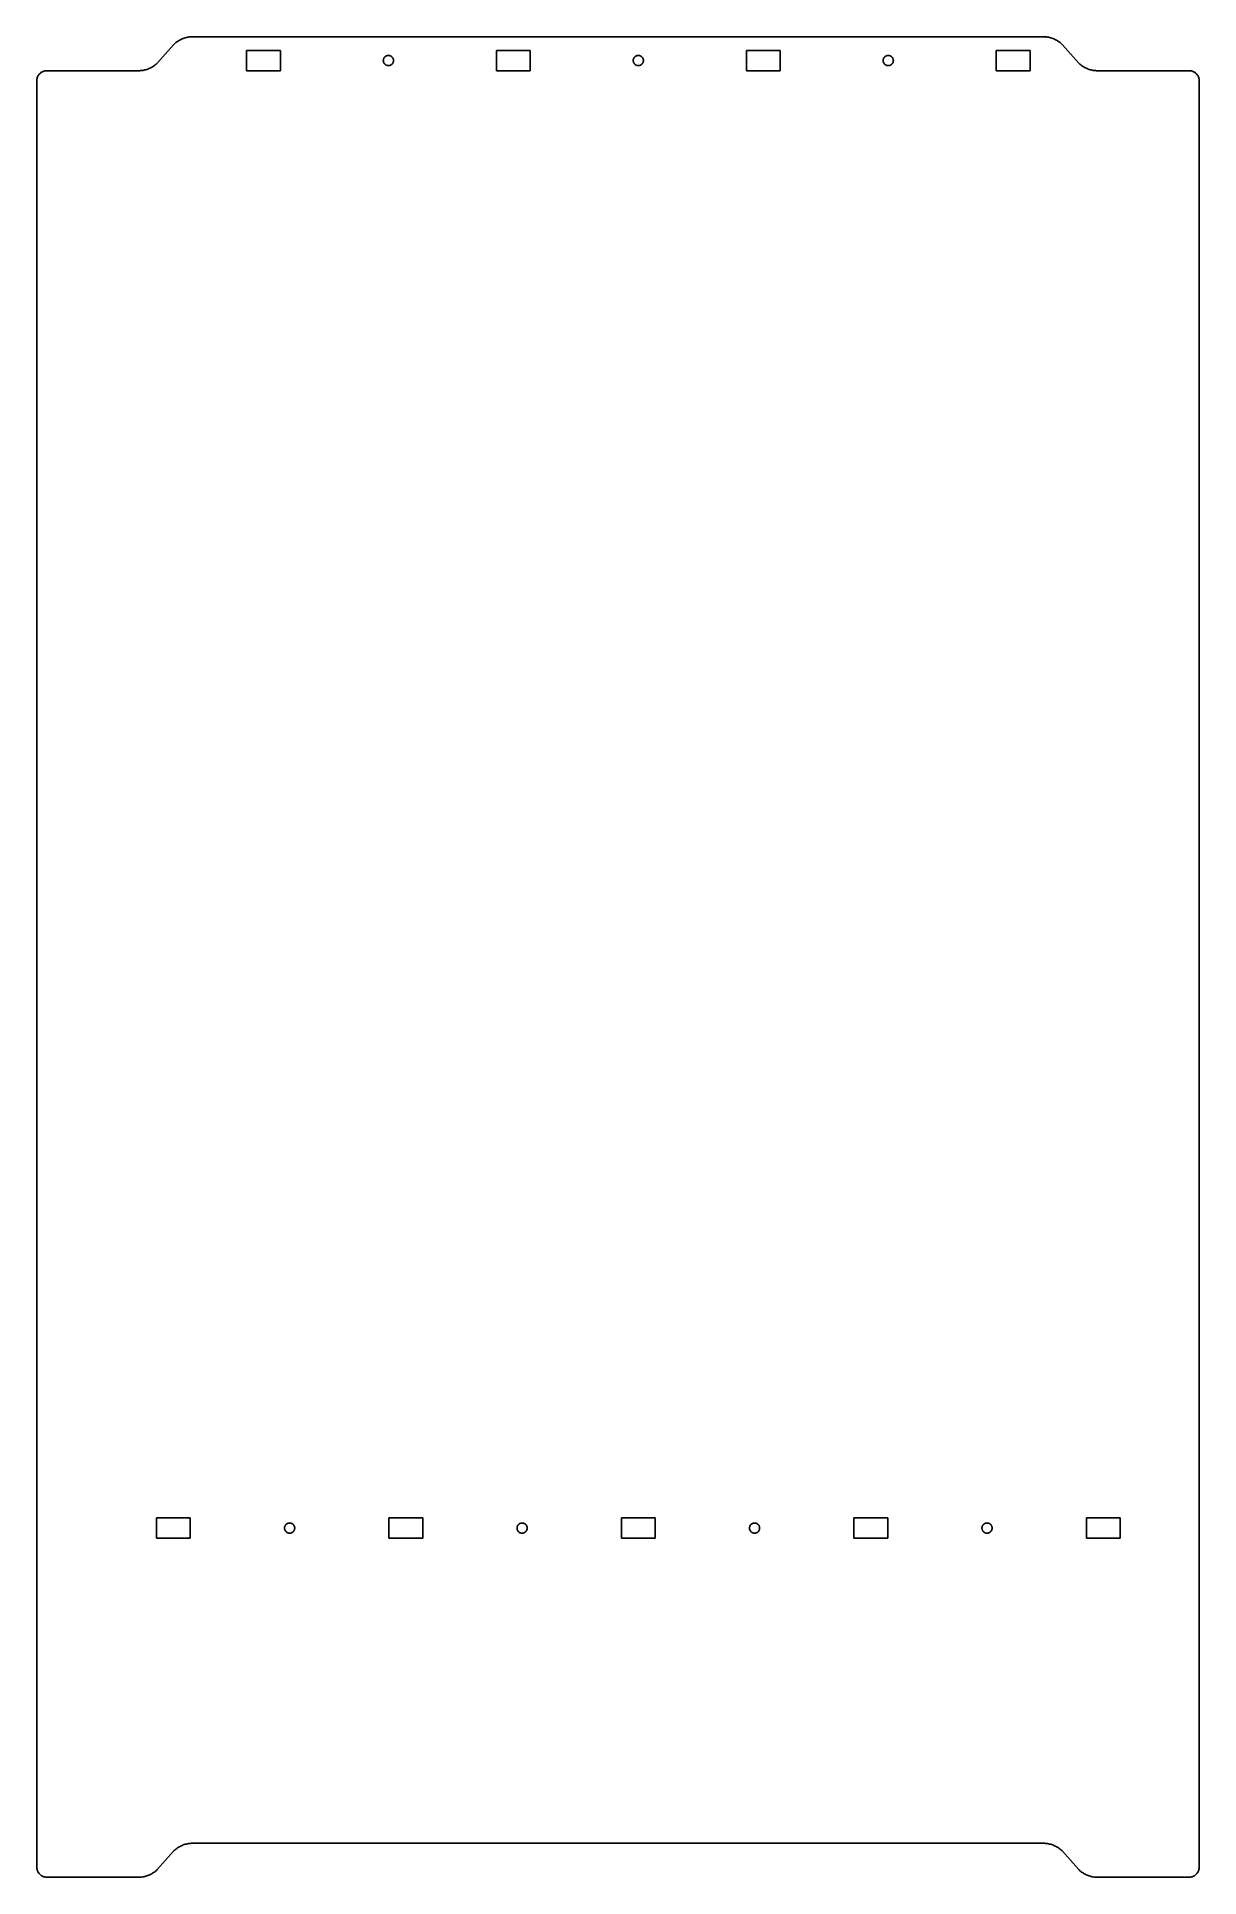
# Model space of a CAD drawing. Header units: metres. Extents: x -178 to 166, y -272 to 272.
import ezdxf

# ---------------------------------------------------------------- set-up
doc = ezdxf.new("R2010")
doc.units = ezdxf.units.M

msp = doc.modelspace()

# ---------------------------------------------------------------- linework, layer by layer
for p, q in [((-131.5, 271.5), (-131.814, 271.494)), ((119.5, 271.5), (-131.5, 271.5)), ((119.814, 271.494), (119.5, 271.5)), ((-137.157, 269.157), (-141.843, 263.843)), ((-136.93, 269.375), (-137.157, 269.157)), ((-136.696, 269.583), (-136.93, 269.375)), ((-136.453, 269.783), (-136.696, 269.583)), ((-136.202, 269.972), (-136.453, 269.783)), ((-135.945, 270.152), (-136.202, 269.972)), ((-135.68, 270.321), (-135.945, 270.152)), ((-135.409, 270.48), (-135.68, 270.321)), ((-135.132, 270.628), (-135.409, 270.48)), ((-134.849, 270.765), (-135.132, 270.628)), ((-134.561, 270.891), (-134.849, 270.765)), ((-134.269, 271.006), (-134.561, 270.891)), ((-133.972, 271.108), (-134.269, 271.006)), ((-133.672, 271.2), (-133.972, 271.108)), ((-133.368, 271.279), (-133.672, 271.2)), ((-133.061, 271.346), (-133.368, 271.279)), ((-132.751, 271.402), (-133.061, 271.346)), ((-132.44, 271.445), (-132.751, 271.402)), ((-132.128, 271.475), (-132.44, 271.445)), ((-131.814, 271.494), (-132.128, 271.475)), ((-115.625, 261.5), (-115.625, 267.5)), ((-115.625, 267.5), (-105.625, 267.5)), ((-105.625, 267.5), (-105.625, 261.5)), ((-41.875, 261.5), (-41.875, 267.5)), ((-41.875, 267.5), (-31.875, 267.5)), ((-31.875, 267.5), (-31.875, 261.5)), ((31.875, 261.5), (31.875, 267.5)), ((31.875, 267.5), (41.875, 267.5)), ((41.875, 267.5), (41.875, 261.5)), ((105.625, 261.5), (105.625, 267.5)), ((105.625, 267.5), (115.625, 267.5)), ((115.625, 267.5), (115.625, 261.5)), ((120.128, 271.475), (119.814, 271.494)), ((120.44, 271.445), (120.128, 271.475)), ((120.751, 271.402), (120.44, 271.445)), ((121.061, 271.346), (120.751, 271.402)), ((121.368, 271.279), (121.061, 271.346)), ((121.672, 271.2), (121.368, 271.279)), ((121.972, 271.108), (121.672, 271.2)), ((122.269, 271.006), (121.972, 271.108)), ((122.561, 270.891), (122.269, 271.006)), ((122.849, 270.765), (122.561, 270.891)), ((123.132, 270.628), (122.849, 270.765)), ((123.409, 270.48), (123.132, 270.628)), ((123.68, 270.321), (123.409, 270.48)), ((123.945, 270.152), (123.68, 270.321)), ((124.202, 269.972), (123.945, 270.152)), ((124.453, 269.783), (124.202, 269.972)), ((124.696, 269.583), (124.453, 269.783)), ((124.93, 269.375), (124.696, 269.583)), ((125.157, 269.157), (124.93, 269.375)), ((129.843, 263.843), (125.157, 269.157)), ((-176.448, 260.781), (-176.621, 260.621)), ((-176.263, 260.927), (-176.448, 260.781)), ((-176.068, 261.058), (-176.263, 260.927)), ((-175.862, 261.173), (-176.068, 261.058)), ((-175.648, 261.272), (-175.862, 261.173)), ((-175.427, 261.353), (-175.648, 261.272)), ((-175.2, 261.417), (-175.427, 261.353)), ((-174.969, 261.463), (-175.2, 261.417)), ((-174.735, 261.491), (-174.969, 261.463)), ((-174.5, 261.5), (-174.735, 261.491)), ((-147.5, 261.5), (-174.5, 261.5)), ((-147.186, 261.506), (-147.5, 261.5)), ((-146.872, 261.525), (-147.186, 261.506)), ((-146.56, 261.555), (-146.872, 261.525)), ((-146.249, 261.598), (-146.56, 261.555)), ((-145.939, 261.654), (-146.249, 261.598)), ((-145.632, 261.721), (-145.939, 261.654)), ((-145.328, 261.8), (-145.632, 261.721)), ((-145.028, 261.892), (-145.328, 261.8)), ((-144.731, 261.994), (-145.028, 261.892)), ((-144.439, 262.109), (-144.731, 261.994)), ((-144.151, 262.235), (-144.439, 262.109)), ((-143.868, 262.372), (-144.151, 262.235)), ((-143.591, 262.52), (-143.868, 262.372)), ((-143.32, 262.679), (-143.591, 262.52)), ((-143.055, 262.848), (-143.32, 262.679)), ((-142.798, 263.028), (-143.055, 262.848)), ((-142.547, 263.217), (-142.798, 263.028)), ((-142.304, 263.417), (-142.547, 263.217)), ((-142.07, 263.625), (-142.304, 263.417)), ((-141.843, 263.843), (-142.07, 263.625)), ((-105.625, 261.5), (-115.625, 261.5)), ((-75.25, 264.5), (-75.2498, 264.526)), ((-75.2498, 264.474), (-75.25, 264.5)), ((-75.2498, 264.526), (-75.2491, 264.552)), ((-75.2491, 264.448), (-75.2498, 264.474)), ((-75.2491, 264.552), (-75.2479, 264.578)), ((-75.2479, 264.421), (-75.2491, 264.448)), ((-75.2479, 264.578), (-75.2463, 264.605)), ((-75.2463, 264.395), (-75.2479, 264.421)), ((-75.2463, 264.605), (-75.2443, 264.631)), ((-75.2443, 264.369), (-75.2463, 264.395)), ((-75.2443, 264.631), (-75.2418, 264.657)), ((-75.2418, 264.343), (-75.2443, 264.369)), ((-75.2418, 264.657), (-75.2388, 264.683)), ((-75.2388, 264.317), (-75.2418, 264.343)), ((-75.2388, 264.683), (-75.2354, 264.709)), ((-75.2354, 264.291), (-75.2388, 264.317)), ((-75.2354, 264.709), (-75.2315, 264.735)), ((-75.2315, 264.265), (-75.2354, 264.291)), ((-75.2315, 264.735), (-75.2272, 264.76)), ((-75.2272, 264.24), (-75.2315, 264.265)), ((-75.2272, 264.76), (-75.2224, 264.786)), ((-75.2224, 264.214), (-75.2272, 264.24)), ((-75.2224, 264.786), (-75.2172, 264.812)), ((-75.2172, 264.188), (-75.2224, 264.214)), ((-75.2172, 264.812), (-75.2115, 264.837)), ((-75.2115, 264.163), (-75.2172, 264.188)), ((-75.2115, 264.837), (-75.2054, 264.863)), ((-75.2054, 264.137), (-75.2115, 264.163)), ((-75.2054, 264.863), (-75.1989, 264.888)), ((-75.1989, 264.112), (-75.2054, 264.137)), ((-75.1989, 264.888), (-75.1919, 264.913)), ((-75.1919, 264.087), (-75.1989, 264.112)), ((-75.1919, 264.913), (-75.1844, 264.939)), ((-75.1844, 264.061), (-75.1919, 264.087)), ((-75.1844, 264.939), (-75.1766, 264.964)), ((-75.1766, 264.036), (-75.1844, 264.061)), ((-75.1766, 264.964), (-75.1683, 264.988)), ((-75.1683, 264.012), (-75.1766, 264.036)), ((-75.1683, 264.988), (-75.1595, 265.013)), ((-75.1595, 263.987), (-75.1683, 264.012)), ((-75.1595, 265.013), (-75.1504, 265.038)), ((-75.1504, 263.962), (-75.1595, 263.987)), ((-75.1504, 265.038), (-75.1408, 265.062)), ((-75.1408, 263.938), (-75.1504, 263.962)), ((-75.1408, 265.062), (-75.1308, 265.086)), ((-75.1308, 263.914), (-75.1408, 263.938)), ((-75.1308, 265.086), (-75.1203, 265.11)), ((-75.1203, 263.89), (-75.1308, 263.914)), ((-75.1203, 265.11), (-75.1095, 265.134)), ((-75.1095, 263.866), (-75.1203, 263.89)), ((-75.1095, 265.134), (-75.0982, 265.158)), ((-75.0982, 263.842), (-75.1095, 263.866)), ((-75.0982, 265.158), (-75.0865, 265.181)), ((-75.0865, 263.819), (-75.0982, 263.842)), ((-75.0865, 265.181), (-75.0744, 265.204)), ((-75.0744, 263.796), (-75.0865, 263.819)), ((-75.0744, 265.204), (-75.0619, 265.227)), ((-75.0619, 263.773), (-75.0744, 263.796)), ((-75.0619, 265.227), (-75.049, 265.25)), ((-75.049, 263.75), (-75.0619, 263.773)), ((-75.049, 265.25), (-75.0357, 265.273)), ((-75.0357, 263.727), (-75.049, 263.75)), ((-75.0357, 265.273), (-75.0221, 265.295)), ((-75.0221, 263.705), (-75.0357, 263.727)), ((-75.0221, 265.295), (-75.008, 265.317)), ((-75.008, 263.683), (-75.0221, 263.705)), ((-75.008, 265.317), (-74.9935, 265.339)), ((-74.9935, 263.661), (-75.008, 263.683)), ((-74.9935, 265.339), (-74.9787, 265.36)), ((-74.9787, 263.64), (-74.9935, 263.661)), ((-74.9787, 265.36), (-74.9635, 265.382)), ((-74.9635, 263.618), (-74.9787, 263.64)), ((-74.9635, 265.382), (-74.948, 265.403)), ((-74.948, 263.597), (-74.9635, 263.618)), ((-74.948, 265.403), (-74.932, 265.423)), ((-74.932, 263.577), (-74.948, 263.597)), ((-74.932, 265.423), (-74.9157, 265.444)), ((-74.9157, 263.556), (-74.932, 263.577)), ((-74.9157, 265.444), (-74.8991, 265.464)), ((-74.8991, 263.536), (-74.9157, 263.556)), ((-74.8991, 265.464), (-74.882, 265.484)), ((-74.882, 263.516), (-74.8991, 263.536)), ((-74.882, 265.484), (-74.8647, 265.504)), ((-74.8647, 263.496), (-74.882, 263.516)), ((-74.8647, 265.504), (-74.847, 265.523)), ((-74.847, 263.477), (-74.8647, 263.496)), ((-74.847, 265.523), (-74.829, 265.542)), ((-74.829, 263.458), (-74.847, 263.477)), ((-74.829, 265.542), (-74.8107, 265.561)), ((-74.8107, 263.439), (-74.829, 263.458)), ((-74.8107, 265.561), (-74.792, 265.579)), ((-74.792, 263.421), (-74.8107, 263.439)), ((-74.792, 265.579), (-74.773, 265.597)), ((-74.773, 263.403), (-74.792, 263.421)), ((-74.773, 265.597), (-74.7537, 265.615)), ((-74.7537, 263.385), (-74.773, 263.403)), ((-74.7537, 265.615), (-74.7341, 265.632)), ((-74.7341, 263.368), (-74.7537, 263.385)), ((-74.7341, 265.632), (-74.7142, 265.649)), ((-74.7142, 263.351), (-74.7341, 263.368)), ((-74.7142, 265.649), (-74.694, 265.666)), ((-74.694, 263.334), (-74.7142, 263.351)), ((-74.694, 265.666), (-74.6735, 265.682)), ((-74.6735, 263.318), (-74.694, 263.334)), ((-74.6735, 265.682), (-74.6527, 265.698)), ((-74.6527, 263.302), (-74.6735, 263.318)), ((-74.6527, 265.698), (-74.6317, 265.714)), ((-74.6317, 263.286), (-74.6527, 263.302)), ((-74.6317, 265.714), (-74.6104, 265.729)), ((-74.6104, 263.271), (-74.6317, 263.286)), ((-74.6104, 265.729), (-74.5888, 265.744)), ((-74.5888, 263.256), (-74.6104, 263.271)), ((-74.5888, 265.744), (-74.567, 265.758)), ((-74.567, 263.242), (-74.5888, 263.256)), ((-74.567, 265.758), (-74.5449, 265.772)), ((-74.5449, 263.228), (-74.567, 263.242)), ((-74.5449, 265.772), (-74.5226, 265.786)), ((-74.5226, 263.214), (-74.5449, 263.228)), ((-74.5226, 265.786), (-74.5, 265.799)), ((-74.5, 263.201), (-74.5226, 263.214)), ((-74.5, 265.799), (-74.4772, 265.812)), ((-74.4772, 263.188), (-74.5, 263.201)), ((-74.4772, 265.812), (-74.4542, 265.824)), ((-74.4542, 263.176), (-74.4772, 263.188)), ((-74.4542, 265.824), (-74.431, 265.837)), ((-74.431, 263.163), (-74.4542, 263.176)), ((-74.431, 265.837), (-74.4075, 265.848)), ((-74.4075, 263.152), (-74.431, 263.163)), ((-74.4075, 265.848), (-74.3839, 265.859)), ((-74.3839, 263.141), (-74.4075, 263.152)), ((-74.3839, 265.859), (-74.3601, 265.87)), ((-74.3601, 263.13), (-74.3839, 263.141)), ((-74.3601, 265.87), (-74.3361, 265.881)), ((-74.3361, 263.119), (-74.3601, 263.13)), ((-74.3361, 265.881), (-74.3119, 265.891)), ((-74.3119, 263.109), (-74.3361, 263.119)), ((-74.3119, 265.891), (-74.2876, 265.9)), ((-74.2876, 263.1), (-74.3119, 263.109)), ((-74.2876, 265.9), (-74.263, 265.91)), ((-74.263, 263.09), (-74.2876, 263.1)), ((-74.263, 265.91), (-74.2383, 265.918)), ((-74.2383, 263.082), (-74.263, 263.09)), ((-74.2383, 265.918), (-74.2135, 265.927)), ((-74.2135, 263.073), (-74.2383, 263.082)), ((-74.2135, 265.927), (-74.1886, 265.934)), ((-74.1886, 263.066), (-74.2135, 263.073)), ((-74.1886, 265.934), (-74.1635, 265.942)), ((-74.1635, 263.058), (-74.1886, 263.066)), ((-74.1635, 265.942), (-74.1382, 265.949)), ((-74.1382, 263.051), (-74.1635, 263.058)), ((-74.1382, 265.949), (-74.1129, 265.955)), ((-74.1129, 263.045), (-74.1382, 263.051)), ((-74.1129, 265.955), (-74.0874, 265.962)), ((-74.0874, 263.038), (-74.1129, 263.045)), ((-74.0874, 265.962), (-74.0619, 265.967)), ((-74.0619, 263.033), (-74.0874, 263.038)), ((-74.0619, 265.967), (-74.0362, 265.972)), ((-74.0362, 263.028), (-74.0619, 263.033)), ((-74.0362, 265.972), (-74.0105, 265.977)), ((-74.0105, 263.023), (-74.0362, 263.028)), ((-74.0105, 265.977), (-73.9846, 265.982)), ((-73.9846, 263.018), (-74.0105, 263.023)), ((-73.9846, 265.982), (-73.9588, 265.985)), ((-73.9588, 263.015), (-73.9846, 263.018)), ((-73.9588, 265.985), (-73.9328, 265.989)), ((-73.9328, 263.011), (-73.9588, 263.015)), ((-73.9328, 265.989), (-73.9068, 265.992)), ((-73.9068, 263.008), (-73.9328, 263.011)), ((-73.9068, 265.992), (-73.8807, 265.994)), ((-73.8807, 263.006), (-73.9068, 263.008)), ((-73.8807, 265.994), (-73.8546, 265.996)), ((-73.8546, 263.004), (-73.8807, 263.006)), ((-73.8546, 265.996), (-73.8285, 265.998)), ((-73.8285, 263.002), (-73.8546, 263.004)), ((-73.8285, 265.998), (-73.8023, 265.999)), ((-73.8023, 263.001), (-73.8285, 263.002)), ((-73.8023, 265.999), (-73.7762, 266)), ((-73.7762, 263), (-73.8023, 263.001)), ((-73.7762, 266), (-73.75, 266)), ((-73.75, 263), (-73.7762, 263)), ((-73.75, 266), (-73.7238, 266)), ((-73.7238, 263), (-73.75, 263)), ((-73.7238, 266), (-73.6976, 265.999)), ((-73.6976, 263.001), (-73.7238, 263)), ((-73.6976, 265.999), (-73.6715, 265.998)), ((-73.6715, 263.002), (-73.6976, 263.001)), ((-73.6715, 265.998), (-73.6454, 265.996)), ((-73.6454, 263.004), (-73.6715, 263.002)), ((-73.6454, 265.996), (-73.6193, 265.994)), ((-73.6193, 263.006), (-73.6454, 263.004)), ((-73.6193, 265.994), (-73.5932, 265.992)), ((-73.5932, 263.008), (-73.6193, 263.006)), ((-73.5932, 265.992), (-73.5672, 265.989)), ((-73.5672, 263.011), (-73.5932, 263.008)), ((-73.5672, 265.989), (-73.5412, 265.985)), ((-73.5412, 263.015), (-73.5672, 263.011)), ((-73.5412, 265.985), (-73.5153, 265.982)), ((-73.5153, 263.018), (-73.5412, 263.015)), ((-73.5153, 265.982), (-73.4895, 265.977)), ((-73.4895, 263.023), (-73.5153, 263.018)), ((-73.4895, 265.977), (-73.4638, 265.972)), ((-73.4638, 263.028), (-73.4895, 263.023)), ((-73.4638, 265.972), (-73.4381, 265.967)), ((-73.4381, 263.033), (-73.4638, 263.028)), ((-73.4381, 265.967), (-73.4126, 265.962)), ((-73.4126, 263.038), (-73.4381, 263.033)), ((-73.4126, 265.962), (-73.3871, 265.955)), ((-73.3871, 263.045), (-73.4126, 263.038)), ((-73.3871, 265.955), (-73.3618, 265.949)), ((-73.3618, 263.051), (-73.3871, 263.045)), ((-73.3618, 265.949), (-73.3365, 265.942)), ((-73.3365, 263.058), (-73.3618, 263.051)), ((-73.3365, 265.942), (-73.3114, 265.934)), ((-73.3114, 263.066), (-73.3365, 263.058)), ((-73.3114, 265.934), (-73.2865, 265.927)), ((-73.2865, 263.073), (-73.3114, 263.066)), ((-73.2865, 265.927), (-73.2616, 265.918)), ((-73.2616, 263.082), (-73.2865, 263.073)), ((-73.2616, 265.918), (-73.237, 265.91)), ((-73.237, 263.09), (-73.2616, 263.082)), ((-73.237, 265.91), (-73.2124, 265.9)), ((-73.2124, 263.1), (-73.237, 263.09)), ((-73.2124, 265.9), (-73.1881, 265.891)), ((-73.1881, 263.109), (-73.2124, 263.1)), ((-73.1881, 265.891), (-73.1639, 265.881)), ((-73.1639, 263.119), (-73.1881, 263.109)), ((-73.1639, 265.881), (-73.1399, 265.87)), ((-73.1399, 263.13), (-73.1639, 263.119)), ((-73.1399, 265.87), (-73.1161, 265.859)), ((-73.1161, 263.141), (-73.1399, 263.13)), ((-73.1161, 265.859), (-73.0924, 265.848)), ((-73.0924, 263.152), (-73.1161, 263.141)), ((-73.0924, 265.848), (-73.069, 265.837)), ((-73.069, 263.163), (-73.0924, 263.152)), ((-73.069, 265.837), (-73.0458, 265.824)), ((-73.0458, 263.176), (-73.069, 263.163)), ((-73.0458, 265.824), (-73.0228, 265.812)), ((-73.0228, 263.188), (-73.0458, 263.176)), ((-73.0228, 265.812), (-73, 265.799)), ((-73, 263.201), (-73.0228, 263.188)), ((-73, 265.799), (-72.9774, 265.786)), ((-72.9774, 263.214), (-73, 263.201)), ((-72.9774, 265.786), (-72.9551, 265.772)), ((-72.9551, 263.228), (-72.9774, 263.214)), ((-72.9551, 265.772), (-72.933, 265.758)), ((-72.933, 263.242), (-72.9551, 263.228)), ((-72.933, 265.758), (-72.9112, 265.744)), ((-72.9112, 263.256), (-72.933, 263.242)), ((-72.9112, 265.744), (-72.8896, 265.729)), ((-72.8896, 263.271), (-72.9112, 263.256)), ((-72.8896, 265.729), (-72.8683, 265.714)), ((-72.8683, 263.286), (-72.8896, 263.271)), ((-72.8683, 265.714), (-72.8473, 265.698)), ((-72.8473, 263.302), (-72.8683, 263.286)), ((-72.8473, 265.698), (-72.8265, 265.682)), ((-72.8265, 263.318), (-72.8473, 263.302)), ((-72.8265, 265.682), (-72.806, 265.666)), ((-72.806, 263.334), (-72.8265, 263.318)), ((-72.806, 265.666), (-72.7858, 265.649)), ((-72.7858, 263.351), (-72.806, 263.334)), ((-72.7858, 265.649), (-72.7659, 265.632)), ((-72.7659, 263.368), (-72.7858, 263.351)), ((-72.7659, 265.632), (-72.7463, 265.615)), ((-72.7463, 263.385), (-72.7659, 263.368)), ((-72.7463, 265.615), (-72.727, 265.597)), ((-72.727, 263.403), (-72.7463, 263.385)), ((-72.727, 265.597), (-72.708, 265.579)), ((-72.708, 263.421), (-72.727, 263.403)), ((-72.708, 265.579), (-72.6893, 265.561)), ((-72.6893, 263.439), (-72.708, 263.421)), ((-72.6893, 265.561), (-72.671, 265.542)), ((-72.671, 263.458), (-72.6893, 263.439)), ((-72.671, 265.542), (-72.653, 265.523)), ((-72.653, 263.477), (-72.671, 263.458)), ((-72.653, 265.523), (-72.6353, 265.504)), ((-72.6353, 263.496), (-72.653, 263.477)), ((-72.6353, 265.504), (-72.6179, 265.484)), ((-72.6179, 263.516), (-72.6353, 263.496)), ((-72.6179, 265.484), (-72.6009, 265.464)), ((-72.6009, 263.536), (-72.6179, 263.516)), ((-72.6009, 265.464), (-72.5843, 265.444)), ((-72.5843, 263.556), (-72.6009, 263.536)), ((-72.5843, 265.444), (-72.568, 265.423)), ((-72.568, 263.577), (-72.5843, 263.556)), ((-72.568, 265.423), (-72.552, 265.403)), ((-72.552, 263.597), (-72.568, 263.577)), ((-72.552, 265.403), (-72.5365, 265.382)), ((-72.5365, 263.618), (-72.552, 263.597)), ((-72.5365, 265.382), (-72.5213, 265.36)), ((-72.5213, 263.64), (-72.5365, 263.618)), ((-72.5213, 265.36), (-72.5064, 265.339)), ((-72.5064, 263.661), (-72.5213, 263.64)), ((-72.5064, 265.339), (-72.492, 265.317)), ((-72.492, 263.683), (-72.5064, 263.661)), ((-72.492, 265.317), (-72.4779, 265.295)), ((-72.4779, 263.705), (-72.492, 263.683)), ((-72.4779, 265.295), (-72.4642, 265.273)), ((-72.4642, 263.727), (-72.4779, 263.705)), ((-72.4642, 265.273), (-72.451, 265.25)), ((-72.451, 263.75), (-72.4642, 263.727)), ((-72.451, 265.25), (-72.4381, 265.227)), ((-72.4381, 263.773), (-72.451, 263.75)), ((-72.4381, 265.227), (-72.4256, 265.204)), ((-72.4256, 263.796), (-72.4381, 263.773)), ((-72.4256, 265.204), (-72.4135, 265.181)), ((-72.4135, 263.819), (-72.4256, 263.796)), ((-72.4135, 265.181), (-72.4018, 265.158)), ((-72.4018, 263.842), (-72.4135, 263.819)), ((-72.4018, 265.158), (-72.3905, 265.134)), ((-72.3905, 263.866), (-72.4018, 263.842)), ((-72.3905, 265.134), (-72.3797, 265.11)), ((-72.3797, 263.89), (-72.3905, 263.866)), ((-72.3797, 265.11), (-72.3692, 265.086)), ((-72.3692, 263.914), (-72.3797, 263.89)), ((-72.3692, 265.086), (-72.3592, 265.062)), ((-72.3592, 263.938), (-72.3692, 263.914)), ((-72.3592, 265.062), (-72.3496, 265.038)), ((-72.3496, 263.962), (-72.3592, 263.938)), ((-72.3496, 265.038), (-72.3405, 265.013)), ((-72.3405, 263.987), (-72.3496, 263.962)), ((-72.3405, 265.013), (-72.3317, 264.988)), ((-72.3317, 264.012), (-72.3405, 263.987)), ((-72.3317, 264.988), (-72.3234, 264.964)), ((-72.3234, 264.036), (-72.3317, 264.012)), ((-72.3234, 264.964), (-72.3155, 264.939)), ((-72.3155, 264.061), (-72.3234, 264.036)), ((-72.3155, 264.939), (-72.3081, 264.913)), ((-72.3081, 264.087), (-72.3155, 264.061)), ((-72.3081, 264.913), (-72.3011, 264.888)), ((-72.3011, 264.112), (-72.3081, 264.087)), ((-72.3011, 264.888), (-72.2946, 264.863)), ((-72.2946, 264.137), (-72.3011, 264.112)), ((-72.2946, 264.863), (-72.2884, 264.837)), ((-72.2884, 264.163), (-72.2946, 264.137)), ((-72.2884, 264.837), (-72.2828, 264.812)), ((-72.2828, 264.188), (-72.2884, 264.163)), ((-72.2828, 264.812), (-72.2776, 264.786)), ((-72.2776, 264.214), (-72.2828, 264.188)), ((-72.2776, 264.786), (-72.2728, 264.76)), ((-72.2728, 264.24), (-72.2776, 264.214)), ((-72.2728, 264.76), (-72.2685, 264.735)), ((-72.2685, 264.265), (-72.2728, 264.24)), ((-72.2685, 264.735), (-72.2646, 264.709)), ((-72.2646, 264.291), (-72.2685, 264.265)), ((-72.2646, 264.709), (-72.2612, 264.683)), ((-72.2612, 264.317), (-72.2646, 264.291)), ((-72.2612, 264.683), (-72.2582, 264.657)), ((-72.2582, 264.343), (-72.2612, 264.317)), ((-72.2582, 264.657), (-72.2557, 264.631)), ((-72.2557, 264.369), (-72.2582, 264.343)), ((-72.2557, 264.631), (-72.2536, 264.605)), ((-72.2536, 264.395), (-72.2557, 264.369)), ((-72.2536, 264.605), (-72.252, 264.578)), ((-72.252, 264.421), (-72.2536, 264.395)), ((-72.252, 264.578), (-72.2509, 264.552)), ((-72.2509, 264.448), (-72.252, 264.421)), ((-72.2509, 264.552), (-72.2502, 264.526)), ((-72.2502, 264.474), (-72.2509, 264.448)), ((-72.2502, 264.526), (-72.25, 264.5)), ((-72.25, 264.5), (-72.2502, 264.474)), ((-31.875, 261.5), (-41.875, 261.5)), ((-1.5, 264.5), (-1.49977, 264.526)), ((-1.49977, 264.474), (-1.5, 264.5)), ((-1.49977, 264.526), (-1.49908, 264.552)), ((-1.49908, 264.448), (-1.49977, 264.474)), ((-1.49908, 264.552), (-1.49794, 264.578)), ((-1.49794, 264.421), (-1.49908, 264.448)), ((-1.49794, 264.578), (-1.49634, 264.605)), ((-1.49634, 264.395), (-1.49794, 264.421)), ((-1.49634, 264.605), (-1.49428, 264.631)), ((-1.49428, 264.369), (-1.49634, 264.395)), ((-1.49428, 264.631), (-1.49178, 264.657)), ((-1.49178, 264.343), (-1.49428, 264.369)), ((-1.49178, 264.657), (-1.48882, 264.683)), ((-1.48882, 264.317), (-1.49178, 264.343)), ((-1.48882, 264.683), (-1.4854, 264.709)), ((-1.4854, 264.291), (-1.48882, 264.317)), ((-1.4854, 264.709), (-1.48152, 264.735)), ((-1.48152, 264.265), (-1.4854, 264.291)), ((-1.48152, 264.735), (-1.4772, 264.76)), ((-1.4772, 264.24), (-1.48152, 264.265)), ((-1.4772, 264.76), (-1.47243, 264.786)), ((-1.47243, 264.214), (-1.4772, 264.24)), ((-1.47243, 264.786), (-1.46721, 264.812)), ((-1.46721, 264.188), (-1.47243, 264.214)), ((-1.46721, 264.812), (-1.46155, 264.837)), ((-1.46155, 264.163), (-1.46721, 264.188)), ((-1.46155, 264.837), (-1.45543, 264.863)), ((-1.45543, 264.137), (-1.46155, 264.163)), ((-1.45543, 264.863), (-1.44888, 264.888)), ((-1.44888, 264.112), (-1.45543, 264.137)), ((-1.44888, 264.888), (-1.44188, 264.913)), ((-1.44188, 264.087), (-1.44888, 264.112)), ((-1.44188, 264.913), (-1.43445, 264.939)), ((-1.43445, 264.061), (-1.44188, 264.087)), ((-1.43445, 264.939), (-1.42657, 264.964)), ((-1.42657, 264.036), (-1.43445, 264.061)), ((-1.42657, 264.964), (-1.41827, 264.988)), ((-1.41827, 264.012), (-1.42657, 264.036)), ((-1.41827, 264.988), (-1.40953, 265.013)), ((-1.40953, 263.987), (-1.41827, 264.012)), ((-1.40953, 265.013), (-1.40036, 265.038)), ((-1.40036, 263.962), (-1.40953, 263.987)), ((-1.40036, 265.038), (-1.39076, 265.062)), ((-1.39076, 263.938), (-1.40036, 263.962)), ((-1.39076, 265.062), (-1.38075, 265.086)), ((-1.38075, 263.914), (-1.39076, 263.938)), ((-1.38075, 265.086), (-1.37032, 265.11)), ((-1.37032, 263.89), (-1.38075, 263.914)), ((-1.37032, 265.11), (-1.35945, 265.134)), ((-1.35945, 263.866), (-1.37032, 263.89)), ((-1.35945, 265.134), (-1.34819, 265.158)), ((-1.34819, 263.842), (-1.35945, 263.866)), ((-1.34819, 265.158), (-1.3365, 265.181)), ((-1.3365, 263.819), (-1.34819, 263.842)), ((-1.3365, 265.181), (-1.32442, 265.204)), ((-1.32442, 263.796), (-1.3365, 263.819)), ((-1.32442, 265.204), (-1.31192, 265.227)), ((-1.31192, 263.773), (-1.32442, 263.796)), ((-1.31192, 265.227), (-1.29903, 265.25)), ((-1.29903, 263.75), (-1.31192, 263.773)), ((-1.29903, 265.25), (-1.28574, 265.273)), ((-1.28574, 263.727), (-1.29903, 263.75)), ((-1.28574, 265.273), (-1.27206, 265.295)), ((-1.27206, 263.705), (-1.28574, 263.727)), ((-1.27206, 265.295), (-1.258, 265.317)), ((-1.258, 263.683), (-1.27206, 263.705)), ((-1.258, 265.317), (-1.24355, 265.339)), ((-1.24355, 263.661), (-1.258, 263.683)), ((-1.24355, 265.339), (-1.22871, 265.36)), ((-1.22871, 263.64), (-1.24355, 263.661)), ((-1.22871, 265.36), (-1.21352, 265.382)), ((-1.21352, 263.618), (-1.22871, 263.64)), ((-1.21352, 265.382), (-1.19795, 265.403)), ((-1.19795, 263.597), (-1.21352, 263.618)), ((-1.19795, 265.403), (-1.18201, 265.423)), ((-1.18201, 263.577), (-1.19795, 263.597)), ((-1.18201, 265.423), (-1.16571, 265.444)), ((-1.16571, 263.556), (-1.18201, 263.577)), ((-1.16571, 265.444), (-1.14906, 265.464)), ((-1.14906, 263.536), (-1.16571, 263.556)), ((-1.14906, 265.464), (-1.13205, 265.484)), ((-1.13205, 263.516), (-1.14906, 263.536)), ((-1.13205, 265.484), (-1.11472, 265.504)), ((-1.11472, 263.496), (-1.13205, 263.516)), ((-1.11472, 265.504), (-1.09702, 265.523)), ((-1.09702, 263.477), (-1.11472, 263.496)), ((-1.09702, 265.523), (-1.07899, 265.542)), ((-1.07899, 263.458), (-1.09702, 263.477)), ((-1.07899, 265.542), (-1.06065, 265.561)), ((-1.06065, 263.439), (-1.07899, 263.458)), ((-1.06065, 265.561), (-1.04198, 265.579)), ((-1.04198, 263.421), (-1.06065, 263.439)), ((-1.04198, 265.579), (-1.02299, 265.597)), ((-1.02299, 263.403), (-1.04198, 263.421)), ((-1.02299, 265.597), (-1.00369, 265.615)), ((-1.00369, 263.385), (-1.02299, 263.403)), ((-1.00369, 265.615), (-0.984085, 265.632)), ((-0.984085, 263.368), (-1.00369, 263.385)), ((-0.984085, 265.632), (-0.964172, 265.649)), ((-0.964172, 263.351), (-0.984085, 263.368)), ((-0.964172, 265.649), (-0.94397, 265.666)), ((-0.94397, 263.334), (-0.964172, 263.351)), ((-0.94397, 265.666), (-0.923477, 265.682)), ((-0.923477, 263.318), (-0.94397, 263.334)), ((-0.923477, 265.682), (-0.90271, 265.698)), ((-0.90271, 263.302), (-0.923477, 263.318)), ((-0.90271, 265.698), (-0.881668, 265.714)), ((-0.881668, 263.286), (-0.90271, 263.302)), ((-0.881668, 265.714), (-0.860352, 265.729)), ((-0.860352, 263.271), (-0.881668, 263.286)), ((-0.860352, 265.729), (-0.838776, 265.744)), ((-0.838776, 263.256), (-0.860352, 263.271)), ((-0.838776, 265.744), (-0.816956, 265.758)), ((-0.816956, 263.242), (-0.838776, 263.256)), ((-0.816956, 265.758), (-0.794876, 265.772)), ((-0.794876, 263.228), (-0.816956, 263.242)), ((-0.794876, 265.772), (-0.772552, 265.786)), ((-0.772552, 263.214), (-0.794876, 263.228)), ((-0.772552, 265.786), (-0.75, 265.799)), ((-0.75, 263.201), (-0.772552, 263.214)), ((-0.75, 265.799), (-0.727203, 265.812)), ((-0.727203, 263.188), (-0.75, 263.201)), ((-0.727203, 265.812), (-0.704193, 265.824)), ((-0.704193, 263.176), (-0.727203, 263.188)), ((-0.704193, 265.824), (-0.680984, 265.837)), ((-0.680984, 263.163), (-0.704193, 263.176)), ((-0.680984, 265.837), (-0.657547, 265.848)), ((-0.657547, 263.152), (-0.680984, 263.163)), ((-0.657547, 265.848), (-0.633926, 265.859)), ((-0.633926, 263.141), (-0.657547, 263.152)), ((-0.633926, 265.859), (-0.610092, 265.87)), ((-0.610092, 263.13), (-0.633926, 263.141)), ((-0.610092, 265.87), (-0.58609, 265.881)), ((-0.58609, 263.119), (-0.610092, 263.13)), ((-0.58609, 265.881), (-0.561905, 265.891)), ((-0.561905, 263.109), (-0.58609, 263.119)), ((-0.561905, 265.891), (-0.537552, 265.9)), ((-0.537552, 263.1), (-0.561905, 263.109)), ((-0.537552, 265.9), (-0.513016, 265.91)), ((-0.513016, 263.09), (-0.537552, 263.1)), ((-0.513016, 265.91), (-0.488342, 265.918)), ((-0.488342, 263.082), (-0.513016, 263.09)), ((-0.488342, 265.918), (-0.463516, 265.927)), ((-0.463516, 263.073), (-0.488342, 263.082)), ((-0.463516, 265.927), (-0.438553, 265.934)), ((-0.438553, 263.066), (-0.463516, 263.073)), ((-0.438553, 265.934), (-0.413452, 265.942)), ((-0.413452, 263.058), (-0.438553, 263.066)), ((-0.413452, 265.942), (-0.388214, 265.949)), ((-0.388214, 263.051), (-0.413452, 263.058)), ((-0.388214, 265.949), (-0.362869, 265.955)), ((-0.362869, 263.045), (-0.388214, 263.051)), ((-0.362869, 265.955), (-0.337418, 265.962)), ((-0.337418, 263.038), (-0.362869, 263.045)), ((-0.337418, 265.962), (-0.311859, 265.967)), ((-0.311859, 263.033), (-0.337418, 263.038)), ((-0.311859, 265.967), (-0.286209, 265.972)), ((-0.286209, 263.028), (-0.311859, 263.033)), ((-0.286209, 265.972), (-0.260468, 265.977)), ((-0.260468, 263.023), (-0.286209, 263.028)), ((-0.260468, 265.977), (-0.23465, 265.982)), ((-0.23465, 263.018), (-0.260468, 263.023)), ((-0.23465, 265.982), (-0.208755, 265.985)), ((-0.208755, 263.015), (-0.23465, 263.018)), ((-0.208755, 265.985), (-0.1828, 265.989)), ((-0.1828, 263.011), (-0.208755, 263.015)), ((-0.1828, 265.989), (-0.156784, 265.992)), ((-0.156784, 263.008), (-0.1828, 263.011)), ((-0.156784, 265.992), (-0.130722, 265.994)), ((-0.130722, 263.006), (-0.156784, 263.008)), ((-0.130722, 265.994), (-0.10463, 265.996)), ((-0.10463, 263.004), (-0.130722, 263.006)), ((-0.10463, 265.996), (-0.078491, 265.998)), ((-0.078491, 263.002), (-0.10463, 263.004)), ((-0.078491, 265.998), (-0.052338, 265.999)), ((-0.052338, 263.001), (-0.078491, 263.002)), ((-0.052338, 265.999), (-0.026169, 266)), ((-0.026169, 263), (-0.052338, 263.001)), ((-0.026169, 266), (0, 266)), ((0, 263), (-0.026169, 263)), ((0, 266), (0.026184, 266)), ((0.026184, 263), (0, 263)), ((0.026184, 266), (0.052353, 265.999)), ((0.052353, 263.001), (0.026184, 263)), ((0.052353, 265.999), (0.078507, 265.998)), ((0.078507, 263.002), (0.052353, 263.001)), ((0.078507, 265.998), (0.104645, 265.996)), ((0.104645, 263.004), (0.078507, 263.002)), ((0.104645, 265.996), (0.130737, 265.994)), ((0.130737, 263.006), (0.104645, 263.004)), ((0.130737, 265.994), (0.156799, 265.992)), ((0.156799, 263.008), (0.130737, 263.006)), ((0.156799, 265.992), (0.182816, 265.989)), ((0.182816, 263.011), (0.156799, 263.008)), ((0.182816, 265.989), (0.208771, 265.985)), ((0.208771, 263.015), (0.182816, 263.011)), ((0.208771, 265.985), (0.234665, 265.982)), ((0.234665, 263.018), (0.208771, 263.015)), ((0.234665, 265.982), (0.260483, 265.977)), ((0.260483, 263.023), (0.234665, 263.018)), ((0.260483, 265.977), (0.286224, 265.972)), ((0.286224, 263.028), (0.260483, 263.023)), ((0.286224, 265.972), (0.311874, 265.967)), ((0.311874, 263.033), (0.286224, 263.028)), ((0.311874, 265.967), (0.337433, 265.962)), ((0.337433, 263.038), (0.311874, 263.033)), ((0.337433, 265.962), (0.362885, 265.955)), ((0.362885, 263.045), (0.337433, 263.038)), ((0.362885, 265.955), (0.388229, 265.949)), ((0.388229, 263.051), (0.362885, 263.045)), ((0.388229, 265.949), (0.413467, 265.942)), ((0.413467, 263.058), (0.388229, 263.051)), ((0.413467, 265.942), (0.438568, 265.934)), ((0.438568, 263.066), (0.413467, 263.058)), ((0.438568, 265.934), (0.463531, 265.927)), ((0.463531, 263.073), (0.438568, 263.066)), ((0.463531, 265.927), (0.488358, 265.918)), ((0.488358, 263.082), (0.463531, 263.073)), ((0.488358, 265.918), (0.513031, 265.91)), ((0.513031, 263.09), (0.488358, 263.082)), ((0.513031, 265.91), (0.537567, 265.9)), ((0.537567, 263.1), (0.513031, 263.09)), ((0.537567, 265.9), (0.56192, 265.891)), ((0.56192, 263.109), (0.537567, 263.1)), ((0.56192, 265.891), (0.586105, 265.881)), ((0.586105, 263.119), (0.56192, 263.109)), ((0.586105, 265.881), (0.610107, 265.87)), ((0.610107, 263.13), (0.586105, 263.119)), ((0.610107, 265.87), (0.633942, 265.859)), ((0.633942, 263.141), (0.610107, 263.13)), ((0.633942, 265.859), (0.657562, 265.848)), ((0.657562, 263.152), (0.633942, 263.141)), ((0.657562, 265.848), (0.681, 265.837)), ((0.681, 263.163), (0.657562, 263.152)), ((0.681, 265.837), (0.704208, 265.824)), ((0.704208, 263.176), (0.681, 263.163)), ((0.704208, 265.824), (0.727219, 265.812)), ((0.727219, 263.188), (0.704208, 263.176)), ((0.727219, 265.812), (0.75, 265.799)), ((0.75, 263.201), (0.727219, 263.188)), ((0.75, 265.799), (0.772568, 265.786)), ((0.772568, 263.214), (0.75, 263.201)), ((0.772568, 265.786), (0.794891, 265.772)), ((0.794891, 263.228), (0.772568, 263.214)), ((0.794891, 265.772), (0.816971, 265.758)), ((0.816971, 263.242), (0.794891, 263.228)), ((0.816971, 265.758), (0.838791, 265.744)), ((0.838791, 263.256), (0.816971, 263.242)), ((0.838791, 265.744), (0.860367, 265.729)), ((0.860367, 263.271), (0.838791, 263.256)), ((0.860367, 265.729), (0.881683, 265.714)), ((0.881683, 263.286), (0.860367, 263.271)), ((0.881683, 265.714), (0.902725, 265.698)), ((0.902725, 263.302), (0.881683, 263.286)), ((0.902725, 265.698), (0.923492, 265.682)), ((0.923492, 263.318), (0.902725, 263.302)), ((0.923492, 265.682), (0.943985, 265.666)), ((0.943985, 263.334), (0.923492, 263.318)), ((0.943985, 265.666), (0.964188, 265.649)), ((0.964188, 263.351), (0.943985, 263.334)), ((0.964188, 265.649), (0.9841, 265.632)), ((0.9841, 263.368), (0.964188, 263.351)), ((0.9841, 265.632), (1.00371, 265.615)), ((1.00371, 263.385), (0.9841, 263.368)), ((1.00371, 265.615), (1.02301, 265.597)), ((1.02301, 263.403), (1.00371, 263.385)), ((1.02301, 265.597), (1.04199, 265.579)), ((1.04199, 263.421), (1.02301, 263.403)), ((1.04199, 265.579), (1.06067, 265.561)), ((1.06067, 263.439), (1.04199, 263.421)), ((1.06067, 265.561), (1.07901, 265.542)), ((1.07901, 263.458), (1.06067, 263.439)), ((1.07901, 265.542), (1.09703, 265.523)), ((1.09703, 263.477), (1.07901, 263.458)), ((1.09703, 265.523), (1.11473, 265.504)), ((1.11473, 263.496), (1.09703, 263.477)), ((1.11473, 265.504), (1.13206, 265.484)), ((1.13206, 263.516), (1.11473, 263.496)), ((1.13206, 265.484), (1.14908, 265.464)), ((1.14908, 263.536), (1.13206, 263.516)), ((1.14908, 265.464), (1.16573, 265.444)), ((1.16573, 263.556), (1.14908, 263.536)), ((1.16573, 265.444), (1.18202, 265.423)), ((1.18202, 263.577), (1.16573, 263.556)), ((1.18202, 265.423), (1.19797, 265.403)), ((1.19797, 263.597), (1.18202, 263.577)), ((1.19797, 265.403), (1.21353, 265.382)), ((1.21353, 263.618), (1.19797, 263.597)), ((1.21353, 265.382), (1.22873, 265.36)), ((1.22873, 263.64), (1.21353, 263.618)), ((1.22873, 265.36), (1.24356, 265.339)), ((1.24356, 263.661), (1.22873, 263.64)), ((1.24356, 265.339), (1.25801, 265.317)), ((1.25801, 263.683), (1.24356, 263.661)), ((1.25801, 265.317), (1.27208, 265.295)), ((1.27208, 263.705), (1.25801, 263.683)), ((1.27208, 265.295), (1.28575, 265.273)), ((1.28575, 263.727), (1.27208, 263.705)), ((1.28575, 265.273), (1.29904, 265.25)), ((1.29904, 263.75), (1.28575, 263.727)), ((1.29904, 265.25), (1.31194, 265.227)), ((1.31194, 263.773), (1.29904, 263.75)), ((1.31194, 265.227), (1.32443, 265.204)), ((1.32443, 263.796), (1.31194, 263.773)), ((1.32443, 265.204), (1.33652, 265.181)), ((1.33652, 263.819), (1.32443, 263.796)), ((1.33652, 265.181), (1.34821, 265.158)), ((1.34821, 263.842), (1.33652, 263.819)), ((1.34821, 265.158), (1.35947, 265.134)), ((1.35947, 263.866), (1.34821, 263.842)), ((1.35947, 265.134), (1.37033, 265.11)), ((1.37033, 263.89), (1.35947, 263.866)), ((1.37033, 265.11), (1.38077, 265.086)), ((1.38077, 263.914), (1.37033, 263.89)), ((1.38077, 265.086), (1.39078, 265.062)), ((1.39078, 263.938), (1.38077, 263.914)), ((1.39078, 265.062), (1.40038, 265.038)), ((1.40038, 263.962), (1.39078, 263.938)), ((1.40038, 265.038), (1.40955, 265.013)), ((1.40955, 263.987), (1.40038, 263.962)), ((1.40955, 265.013), (1.41829, 264.988)), ((1.41829, 264.012), (1.40955, 263.987)), ((1.41829, 264.988), (1.42659, 264.964)), ((1.42659, 264.036), (1.41829, 264.012)), ((1.42659, 264.964), (1.43446, 264.939)), ((1.43446, 264.061), (1.42659, 264.036)), ((1.43446, 264.939), (1.44189, 264.913)), ((1.44189, 264.087), (1.43446, 264.061)), ((1.44189, 264.913), (1.4489, 264.888)), ((1.4489, 264.112), (1.44189, 264.087)), ((1.4489, 264.888), (1.45544, 264.863)), ((1.45544, 264.137), (1.4489, 264.112)), ((1.45544, 264.863), (1.46156, 264.837)), ((1.46156, 264.163), (1.45544, 264.137)), ((1.46156, 264.837), (1.46722, 264.812)), ((1.46722, 264.188), (1.46156, 264.163)), ((1.46722, 264.812), (1.47244, 264.786)), ((1.47244, 264.214), (1.46722, 264.188)), ((1.47244, 264.786), (1.47722, 264.76)), ((1.47722, 264.24), (1.47244, 264.214)), ((1.47722, 264.76), (1.48154, 264.735)), ((1.48154, 264.265), (1.47722, 264.24)), ((1.48154, 264.735), (1.48541, 264.709)), ((1.48541, 264.291), (1.48154, 264.265)), ((1.48541, 264.709), (1.48883, 264.683)), ((1.48883, 264.317), (1.48541, 264.291)), ((1.48883, 264.683), (1.49179, 264.657)), ((1.49179, 264.343), (1.48883, 264.317)), ((1.49179, 264.657), (1.49429, 264.631)), ((1.49429, 264.369), (1.49179, 264.343)), ((1.49429, 264.631), (1.49635, 264.605)), ((1.49635, 264.395), (1.49429, 264.369)), ((1.49635, 264.605), (1.49796, 264.578)), ((1.49796, 264.421), (1.49635, 264.395)), ((1.49796, 264.578), (1.4991, 264.552)), ((1.4991, 264.448), (1.49796, 264.421)), ((1.4991, 264.552), (1.49979, 264.526)), ((1.49979, 264.474), (1.4991, 264.448)), ((1.49979, 264.526), (1.5, 264.5)), ((1.5, 264.5), (1.49979, 264.474)), ((41.875, 261.5), (31.875, 261.5)), ((72.25, 264.5), (72.2502, 264.526)), ((72.2502, 264.474), (72.25, 264.5)), ((72.2502, 264.526), (72.2509, 264.552)), ((72.2509, 264.448), (72.2502, 264.474)), ((72.2509, 264.552), (72.2521, 264.578)), ((72.2521, 264.421), (72.2509, 264.448)), ((72.2521, 264.578), (72.2537, 264.605)), ((72.2537, 264.395), (72.2521, 264.421)), ((72.2537, 264.605), (72.2557, 264.631)), ((72.2557, 264.369), (72.2537, 264.395)), ((72.2557, 264.631), (72.2582, 264.657)), ((72.2582, 264.343), (72.2557, 264.369)), ((72.2582, 264.657), (72.2612, 264.683)), ((72.2612, 264.317), (72.2582, 264.343)), ((72.2612, 264.683), (72.2646, 264.709)), ((72.2646, 264.291), (72.2612, 264.317)), ((72.2646, 264.709), (72.2685, 264.735)), ((72.2685, 264.265), (72.2646, 264.291)), ((72.2685, 264.735), (72.2728, 264.76)), ((72.2728, 264.24), (72.2685, 264.265)), ((72.2728, 264.76), (72.2776, 264.786)), ((72.2776, 264.214), (72.2728, 264.24)), ((72.2776, 264.786), (72.2828, 264.812)), ((72.2828, 264.188), (72.2776, 264.214)), ((72.2828, 264.812), (72.2885, 264.837)), ((72.2885, 264.163), (72.2828, 264.188)), ((72.2885, 264.837), (72.2946, 264.863)), ((72.2946, 264.137), (72.2885, 264.163)), ((72.2946, 264.863), (72.3011, 264.888)), ((72.3011, 264.112), (72.2946, 264.137)), ((72.3011, 264.888), (72.3081, 264.913)), ((72.3081, 264.087), (72.3011, 264.112)), ((72.3081, 264.913), (72.3156, 264.939)), ((72.3156, 264.061), (72.3081, 264.087)), ((72.3156, 264.939), (72.3234, 264.964)), ((72.3234, 264.036), (72.3156, 264.061)), ((72.3234, 264.964), (72.3317, 264.988)), ((72.3317, 264.012), (72.3234, 264.036)), ((72.3317, 264.988), (72.3405, 265.013)), ((72.3405, 263.987), (72.3317, 264.012)), ((72.3405, 265.013), (72.3496, 265.038)), ((72.3496, 263.962), (72.3405, 263.987)), ((72.3496, 265.038), (72.3592, 265.062)), ((72.3592, 263.938), (72.3496, 263.962)), ((72.3592, 265.062), (72.3692, 265.086)), ((72.3692, 263.914), (72.3592, 263.938)), ((72.3692, 265.086), (72.3797, 265.11)), ((72.3797, 263.89), (72.3692, 263.914)), ((72.3797, 265.11), (72.3905, 265.134)), ((72.3905, 263.866), (72.3797, 263.89)), ((72.3905, 265.134), (72.4018, 265.158)), ((72.4018, 263.842), (72.3905, 263.866)), ((72.4018, 265.158), (72.4135, 265.181)), ((72.4135, 263.819), (72.4018, 263.842)), ((72.4135, 265.181), (72.4256, 265.204)), ((72.4256, 263.796), (72.4135, 263.819)), ((72.4256, 265.204), (72.4381, 265.227)), ((72.4381, 263.773), (72.4256, 263.796)), ((72.4381, 265.227), (72.451, 265.25)), ((72.451, 263.75), (72.4381, 263.773)), ((72.451, 265.25), (72.4643, 265.273)), ((72.4643, 263.727), (72.451, 263.75)), ((72.4643, 265.273), (72.4779, 265.295)), ((72.4779, 263.705), (72.4643, 263.727)), ((72.4779, 265.295), (72.492, 265.317)), ((72.492, 263.683), (72.4779, 263.705)), ((72.492, 265.317), (72.5065, 265.339)), ((72.5065, 263.661), (72.492, 263.683)), ((72.5065, 265.339), (72.5213, 265.36)), ((72.5213, 263.64), (72.5065, 263.661)), ((72.5213, 265.36), (72.5365, 265.382)), ((72.5365, 263.618), (72.5213, 263.64)), ((72.5365, 265.382), (72.552, 265.403)), ((72.552, 263.597), (72.5365, 263.618)), ((72.552, 265.403), (72.568, 265.423)), ((72.568, 263.577), (72.552, 263.597)), ((72.568, 265.423), (72.5843, 265.444)), ((72.5843, 263.556), (72.568, 263.577)), ((72.5843, 265.444), (72.6009, 265.464)), ((72.6009, 263.536), (72.5843, 263.556)), ((72.6009, 265.464), (72.618, 265.484)), ((72.618, 263.516), (72.6009, 263.536)), ((72.618, 265.484), (72.6353, 265.504)), ((72.6353, 263.496), (72.618, 263.516)), ((72.6353, 265.504), (72.653, 265.523)), ((72.653, 263.477), (72.6353, 263.496)), ((72.653, 265.523), (72.671, 265.542)), ((72.671, 263.458), (72.653, 263.477)), ((72.671, 265.542), (72.6893, 265.561)), ((72.6893, 263.439), (72.671, 263.458)), ((72.6893, 265.561), (72.708, 265.579)), ((72.708, 263.421), (72.6893, 263.439)), ((72.708, 265.579), (72.727, 265.597)), ((72.727, 263.403), (72.708, 263.421)), ((72.727, 265.597), (72.7463, 265.615)), ((72.7463, 263.385), (72.727, 263.403)), ((72.7463, 265.615), (72.7659, 265.632)), ((72.7659, 263.368), (72.7463, 263.385)), ((72.7659, 265.632), (72.7858, 265.649)), ((72.7858, 263.351), (72.7659, 263.368)), ((72.7858, 265.649), (72.806, 265.666)), ((72.806, 263.334), (72.7858, 263.351)), ((72.806, 265.666), (72.8265, 265.682)), ((72.8265, 263.318), (72.806, 263.334)), ((72.8265, 265.682), (72.8473, 265.698)), ((72.8473, 263.302), (72.8265, 263.318)), ((72.8473, 265.698), (72.8683, 265.714)), ((72.8683, 263.286), (72.8473, 263.302)), ((72.8683, 265.714), (72.8896, 265.729)), ((72.8896, 263.271), (72.8683, 263.286)), ((72.8896, 265.729), (72.9112, 265.744)), ((72.9112, 263.256), (72.8896, 263.271)), ((72.9112, 265.744), (72.933, 265.758)), ((72.933, 263.242), (72.9112, 263.256)), ((72.933, 265.758), (72.9551, 265.772)), ((72.9551, 263.228), (72.933, 263.242)), ((72.9551, 265.772), (72.9774, 265.786)), ((72.9774, 263.214), (72.9551, 263.228)), ((72.9774, 265.786), (73, 265.799)), ((73, 263.201), (72.9774, 263.214)), ((73, 265.799), (73.0228, 265.812)), ((73.0228, 263.188), (73, 263.201)), ((73.0228, 265.812), (73.0458, 265.824)), ((73.0458, 263.176), (73.0228, 263.188)), ((73.0458, 265.824), (73.069, 265.837)), ((73.069, 263.163), (73.0458, 263.176)), ((73.069, 265.837), (73.0925, 265.848)), ((73.0925, 263.152), (73.069, 263.163)), ((73.0925, 265.848), (73.1161, 265.859)), ((73.1161, 263.141), (73.0925, 263.152)), ((73.1161, 265.859), (73.1399, 265.87)), ((73.1399, 263.13), (73.1161, 263.141)), ((73.1399, 265.87), (73.1639, 265.881)), ((73.1639, 263.119), (73.1399, 263.13)), ((73.1639, 265.881), (73.1881, 265.891)), ((73.1881, 263.109), (73.1639, 263.119)), ((73.1881, 265.891), (73.2124, 265.9)), ((73.2124, 263.1), (73.1881, 263.109)), ((73.2124, 265.9), (73.237, 265.91)), ((73.237, 263.09), (73.2124, 263.1)), ((73.237, 265.91), (73.2617, 265.918)), ((73.2617, 263.082), (73.237, 263.09)), ((73.2617, 265.918), (73.2865, 265.927)), ((73.2865, 263.073), (73.2617, 263.082)), ((73.2865, 265.927), (73.3114, 265.934)), ((73.3114, 263.066), (73.2865, 263.073)), ((73.3114, 265.934), (73.3365, 265.942)), ((73.3365, 263.058), (73.3114, 263.066)), ((73.3365, 265.942), (73.3618, 265.949)), ((73.3618, 263.051), (73.3365, 263.058)), ((73.3618, 265.949), (73.3871, 265.955)), ((73.3871, 263.045), (73.3618, 263.051)), ((73.3871, 265.955), (73.4126, 265.962)), ((73.4126, 263.038), (73.3871, 263.045)), ((73.4126, 265.962), (73.4381, 265.967)), ((73.4381, 263.033), (73.4126, 263.038)), ((73.4381, 265.967), (73.4638, 265.972)), ((73.4638, 263.028), (73.4381, 263.033)), ((73.4638, 265.972), (73.4895, 265.977)), ((73.4895, 263.023), (73.4638, 263.028)), ((73.4895, 265.977), (73.5154, 265.982)), ((73.5154, 263.018), (73.4895, 263.023)), ((73.5154, 265.982), (73.5412, 265.985)), ((73.5412, 263.015), (73.5154, 263.018)), ((73.5412, 265.985), (73.5672, 265.989)), ((73.5672, 263.011), (73.5412, 263.015)), ((73.5672, 265.989), (73.5932, 265.992)), ((73.5932, 263.008), (73.5672, 263.011)), ((73.5932, 265.992), (73.6193, 265.994)), ((73.6193, 263.006), (73.5932, 263.008)), ((73.6193, 265.994), (73.6454, 265.996)), ((73.6454, 263.004), (73.6193, 263.006)), ((73.6454, 265.996), (73.6715, 265.998)), ((73.6715, 263.002), (73.6454, 263.004)), ((73.6715, 265.998), (73.6977, 265.999)), ((73.6977, 263.001), (73.6715, 263.002)), ((73.6977, 265.999), (73.7238, 266)), ((73.7238, 263), (73.6977, 263.001)), ((73.7238, 266), (73.75, 266)), ((73.75, 263), (73.7238, 263)), ((73.75, 266), (73.7762, 266)), ((73.7762, 263), (73.75, 263)), ((73.7762, 266), (73.8024, 265.999)), ((73.8024, 263.001), (73.7762, 263)), ((73.8024, 265.999), (73.8285, 265.998)), ((73.8285, 263.002), (73.8024, 263.001)), ((73.8285, 265.998), (73.8546, 265.996)), ((73.8546, 263.004), (73.8285, 263.002)), ((73.8546, 265.996), (73.8807, 265.994)), ((73.8807, 263.006), (73.8546, 263.004)), ((73.8807, 265.994), (73.9068, 265.992)), ((73.9068, 263.008), (73.8807, 263.006)), ((73.9068, 265.992), (73.9328, 265.989)), ((73.9328, 263.011), (73.9068, 263.008)), ((73.9328, 265.989), (73.9588, 265.985)), ((73.9588, 263.015), (73.9328, 263.011)), ((73.9588, 265.985), (73.9847, 265.982)), ((73.9847, 263.018), (73.9588, 263.015)), ((73.9847, 265.982), (74.0105, 265.977)), ((74.0105, 263.023), (73.9847, 263.018)), ((74.0105, 265.977), (74.0362, 265.972)), ((74.0362, 263.028), (74.0105, 263.023)), ((74.0362, 265.972), (74.0619, 265.967)), ((74.0619, 263.033), (74.0362, 263.028)), ((74.0619, 265.967), (74.0874, 265.962)), ((74.0874, 263.038), (74.0619, 263.033)), ((74.0874, 265.962), (74.1129, 265.955)), ((74.1129, 263.045), (74.0874, 263.038)), ((74.1129, 265.955), (74.1382, 265.949)), ((74.1382, 263.051), (74.1129, 263.045)), ((74.1382, 265.949), (74.1635, 265.942)), ((74.1635, 263.058), (74.1382, 263.051)), ((74.1635, 265.942), (74.1886, 265.934)), ((74.1886, 263.066), (74.1635, 263.058)), ((74.1886, 265.934), (74.2135, 265.927)), ((74.2135, 263.073), (74.1886, 263.066)), ((74.2135, 265.927), (74.2384, 265.918)), ((74.2384, 263.082), (74.2135, 263.073)), ((74.2384, 265.918), (74.263, 265.91)), ((74.263, 263.09), (74.2384, 263.082)), ((74.263, 265.91), (74.2876, 265.9)), ((74.2876, 263.1), (74.263, 263.09)), ((74.2876, 265.9), (74.3119, 265.891)), ((74.3119, 263.109), (74.2876, 263.1)), ((74.3119, 265.891), (74.3361, 265.881)), ((74.3361, 263.119), (74.3119, 263.109)), ((74.3361, 265.881), (74.3601, 265.87)), ((74.3601, 263.13), (74.3361, 263.119)), ((74.3601, 265.87), (74.3839, 265.859)), ((74.3839, 263.141), (74.3601, 263.13)), ((74.3839, 265.859), (74.4076, 265.848)), ((74.4076, 263.152), (74.3839, 263.141)), ((74.4076, 265.848), (74.431, 265.837)), ((74.431, 263.163), (74.4076, 263.152)), ((74.431, 265.837), (74.4542, 265.824)), ((74.4542, 263.176), (74.431, 263.163)), ((74.4542, 265.824), (74.4772, 265.812)), ((74.4772, 263.188), (74.4542, 263.176)), ((74.4772, 265.812), (74.5, 265.799)), ((74.5, 263.201), (74.4772, 263.188)), ((74.5, 265.799), (74.5226, 265.786)), ((74.5226, 263.214), (74.5, 263.201)), ((74.5226, 265.786), (74.5449, 265.772)), ((74.5449, 263.228), (74.5226, 263.214)), ((74.5449, 265.772), (74.567, 265.758)), ((74.567, 263.242), (74.5449, 263.228)), ((74.567, 265.758), (74.5888, 265.744)), ((74.5888, 263.256), (74.567, 263.242)), ((74.5888, 265.744), (74.6104, 265.729)), ((74.6104, 263.271), (74.5888, 263.256)), ((74.6104, 265.729), (74.6317, 265.714)), ((74.6317, 263.286), (74.6104, 263.271)), ((74.6317, 265.714), (74.6527, 265.698)), ((74.6527, 263.302), (74.6317, 263.286)), ((74.6527, 265.698), (74.6735, 265.682)), ((74.6735, 263.318), (74.6527, 263.302)), ((74.6735, 265.682), (74.694, 265.666)), ((74.694, 263.334), (74.6735, 263.318)), ((74.694, 265.666), (74.7142, 265.649)), ((74.7142, 263.351), (74.694, 263.334)), ((74.7142, 265.649), (74.7341, 265.632)), ((74.7341, 263.368), (74.7142, 263.351)), ((74.7341, 265.632), (74.7537, 265.615)), ((74.7537, 263.385), (74.7341, 263.368)), ((74.7537, 265.615), (74.773, 265.597)), ((74.773, 263.403), (74.7537, 263.385)), ((74.773, 265.597), (74.792, 265.579)), ((74.792, 263.421), (74.773, 263.403)), ((74.792, 265.579), (74.8107, 265.561)), ((74.8107, 263.439), (74.792, 263.421)), ((74.8107, 265.561), (74.829, 265.542)), ((74.829, 263.458), (74.8107, 263.439)), ((74.829, 265.542), (74.847, 265.523)), ((74.847, 263.477), (74.829, 263.458)), ((74.847, 265.523), (74.8647, 265.504)), ((74.8647, 263.496), (74.847, 263.477)), ((74.8647, 265.504), (74.8821, 265.484)), ((74.8821, 263.516), (74.8647, 263.496)), ((74.8821, 265.484), (74.8991, 265.464)), ((74.8991, 263.536), (74.8821, 263.516)), ((74.8991, 265.464), (74.9157, 265.444)), ((74.9157, 263.556), (74.8991, 263.536)), ((74.9157, 265.444), (74.932, 265.423)), ((74.932, 263.577), (74.9157, 263.556)), ((74.932, 265.423), (74.948, 265.403)), ((74.948, 263.597), (74.932, 263.577)), ((74.948, 265.403), (74.9635, 265.382)), ((74.9635, 263.618), (74.948, 263.597)), ((74.9635, 265.382), (74.9787, 265.36)), ((74.9787, 263.64), (74.9635, 263.618)), ((74.9787, 265.36), (74.9936, 265.339)), ((74.9936, 263.661), (74.9787, 263.64)), ((74.9936, 265.339), (75.008, 265.317)), ((75.008, 263.683), (74.9936, 263.661)), ((75.008, 265.317), (75.0221, 265.295)), ((75.0221, 263.705), (75.008, 263.683)), ((75.0221, 265.295), (75.0358, 265.273)), ((75.0358, 263.727), (75.0221, 263.705)), ((75.0358, 265.273), (75.049, 265.25)), ((75.049, 263.75), (75.0358, 263.727)), ((75.049, 265.25), (75.0619, 265.227)), ((75.0619, 263.773), (75.049, 263.75)), ((75.0619, 265.227), (75.0744, 265.204)), ((75.0744, 263.796), (75.0619, 263.773)), ((75.0744, 265.204), (75.0865, 265.181)), ((75.0865, 263.819), (75.0744, 263.796)), ((75.0865, 265.181), (75.0982, 265.158)), ((75.0982, 263.842), (75.0865, 263.819)), ((75.0982, 265.158), (75.1095, 265.134)), ((75.1095, 263.866), (75.0982, 263.842)), ((75.1095, 265.134), (75.1203, 265.11)), ((75.1203, 263.89), (75.1095, 263.866)), ((75.1203, 265.11), (75.1308, 265.086)), ((75.1308, 263.914), (75.1203, 263.89)), ((75.1308, 265.086), (75.1408, 265.062)), ((75.1408, 263.938), (75.1308, 263.914)), ((75.1408, 265.062), (75.1504, 265.038)), ((75.1504, 263.962), (75.1408, 263.938)), ((75.1504, 265.038), (75.1595, 265.013)), ((75.1595, 263.987), (75.1504, 263.962)), ((75.1595, 265.013), (75.1683, 264.988)), ((75.1683, 264.012), (75.1595, 263.987)), ((75.1683, 264.988), (75.1766, 264.964)), ((75.1766, 264.036), (75.1683, 264.012)), ((75.1766, 264.964), (75.1845, 264.939)), ((75.1845, 264.061), (75.1766, 264.036)), ((75.1845, 264.939), (75.1919, 264.913)), ((75.1919, 264.087), (75.1845, 264.061)), ((75.1919, 264.913), (75.1989, 264.888)), ((75.1989, 264.112), (75.1919, 264.087)), ((75.1989, 264.888), (75.2054, 264.863)), ((75.2054, 264.137), (75.1989, 264.112)), ((75.2054, 264.863), (75.2116, 264.837)), ((75.2116, 264.163), (75.2054, 264.137)), ((75.2116, 264.837), (75.2172, 264.812)), ((75.2172, 264.188), (75.2116, 264.163)), ((75.2172, 264.812), (75.2224, 264.786)), ((75.2224, 264.214), (75.2172, 264.188)), ((75.2224, 264.786), (75.2272, 264.76)), ((75.2272, 264.24), (75.2224, 264.214)), ((75.2272, 264.76), (75.2315, 264.735)), ((75.2315, 264.265), (75.2272, 264.24)), ((75.2315, 264.735), (75.2354, 264.709)), ((75.2354, 264.291), (75.2315, 264.265)), ((75.2354, 264.709), (75.2388, 264.683)), ((75.2388, 264.317), (75.2354, 264.291)), ((75.2388, 264.683), (75.2418, 264.657)), ((75.2418, 264.343), (75.2388, 264.317)), ((75.2418, 264.657), (75.2443, 264.631)), ((75.2443, 264.369), (75.2418, 264.343)), ((75.2443, 264.631), (75.2464, 264.605)), ((75.2464, 264.395), (75.2443, 264.369)), ((75.2464, 264.605), (75.248, 264.578)), ((75.248, 264.421), (75.2464, 264.395)), ((75.248, 264.578), (75.2491, 264.552)), ((75.2491, 264.448), (75.248, 264.421)), ((75.2491, 264.552), (75.2498, 264.526)), ((75.2498, 264.474), (75.2491, 264.448)), ((75.2498, 264.526), (75.25, 264.5)), ((75.25, 264.5), (75.2498, 264.474)), ((115.625, 261.5), (105.625, 261.5)), ((130.07, 263.625), (129.843, 263.843)), ((130.304, 263.417), (130.07, 263.625)), ((130.547, 263.217), (130.304, 263.417)), ((130.798, 263.028), (130.547, 263.217)), ((131.055, 262.848), (130.798, 263.028)), ((131.32, 262.679), (131.055, 262.848)), ((131.591, 262.52), (131.32, 262.679)), ((131.868, 262.372), (131.591, 262.52)), ((132.151, 262.235), (131.868, 262.372)), ((132.439, 262.109), (132.151, 262.235)), ((132.731, 261.994), (132.439, 262.109)), ((133.028, 261.892), (132.731, 261.994)), ((133.328, 261.8), (133.028, 261.892)), ((133.632, 261.721), (133.328, 261.8)), ((133.939, 261.654), (133.632, 261.721)), ((134.249, 261.598), (133.939, 261.654)), ((134.56, 261.555), (134.249, 261.598)), ((134.872, 261.525), (134.56, 261.555)), ((135.186, 261.506), (134.872, 261.525)), ((135.5, 261.5), (135.186, 261.506)), ((162.5, 261.5), (135.5, 261.5)), ((162.735, 261.491), (162.5, 261.5)), ((162.969, 261.463), (162.735, 261.491)), ((163.2, 261.417), (162.969, 261.463)), ((163.427, 261.353), (163.2, 261.417)), ((163.648, 261.272), (163.427, 261.353)), ((163.862, 261.173), (163.648, 261.272)), ((164.067, 261.058), (163.862, 261.173)), ((164.263, 260.927), (164.067, 261.058)), ((164.448, 260.781), (164.263, 260.927)), ((164.621, 260.621), (164.448, 260.781)), ((-177.491, 258.735), (-177.5, 258.5)), ((-177.5, 258.5), (-177.5, -268.5)), ((-177.463, 258.969), (-177.491, 258.735)), ((-177.417, 259.2), (-177.463, 258.969)), ((-177.353, 259.427), (-177.417, 259.2)), ((-177.272, 259.648), (-177.353, 259.427)), ((-177.173, 259.862), (-177.272, 259.648)), ((-177.058, 260.067), (-177.173, 259.862)), ((-176.927, 260.263), (-177.058, 260.067)), ((-176.781, 260.448), (-176.927, 260.263)), ((-176.621, 260.621), (-176.781, 260.448)), ((164.781, 260.448), (164.621, 260.621)), ((164.927, 260.263), (164.781, 260.448)), ((165.058, 260.067), (164.927, 260.263)), ((165.173, 259.862), (165.058, 260.067)), ((165.272, 259.648), (165.173, 259.862)), ((165.353, 259.427), (165.272, 259.648)), ((165.417, 259.2), (165.353, 259.427)), ((165.463, 258.969), (165.417, 259.2)), ((165.491, 258.735), (165.463, 258.969)), ((165.5, 258.5), (165.491, 258.735)), ((165.5, -268.5), (165.5, 258.5)), ((-142.2, -171.5), (-142.2, -165.5)), ((-142.2, -165.5), (-132.2, -165.5)), ((-132.2, -165.5), (-132.2, -171.5)), ((-104.392, -168.343), (-104.389, -168.317)), ((-104.389, -168.317), (-104.385, -168.291)), ((-104.385, -168.291), (-104.382, -168.265)), ((-104.382, -168.265), (-104.377, -168.24)), ((-104.377, -168.24), (-104.372, -168.214)), ((-104.372, -168.214), (-104.367, -168.188)), ((-104.367, -168.188), (-104.362, -168.163)), ((-104.362, -168.163), (-104.355, -168.137)), ((-104.355, -168.137), (-104.349, -168.112)), ((-104.349, -168.112), (-104.342, -168.087)), ((-104.342, -168.087), (-104.334, -168.061)), ((-104.334, -168.061), (-104.327, -168.036)), ((-104.327, -168.036), (-104.318, -168.012)), ((-104.318, -168.012), (-104.31, -167.987)), ((-104.31, -167.987), (-104.3, -167.962)), ((-104.3, -167.962), (-104.291, -167.938)), ((-104.291, -167.938), (-104.281, -167.914)), ((-104.281, -167.914), (-104.27, -167.89)), ((-104.27, -167.89), (-104.259, -167.866)), ((-104.259, -167.866), (-104.248, -167.842)), ((-104.248, -167.842), (-104.237, -167.819)), ((-104.237, -167.819), (-104.224, -167.796)), ((-104.224, -167.796), (-104.212, -167.773)), ((-104.212, -167.773), (-104.199, -167.75)), ((-104.199, -167.75), (-104.186, -167.727)), ((-104.186, -167.727), (-104.172, -167.705)), ((-104.172, -167.705), (-104.158, -167.683)), ((-104.158, -167.683), (-104.144, -167.661)), ((-104.144, -167.661), (-104.129, -167.64)), ((-104.129, -167.64), (-104.114, -167.618)), ((-104.114, -167.618), (-104.098, -167.597)), ((-104.098, -167.597), (-104.082, -167.577)), ((-104.082, -167.577), (-104.066, -167.556)), ((-104.066, -167.556), (-104.049, -167.536)), ((-104.049, -167.536), (-104.032, -167.516)), ((-104.032, -167.516), (-104.015, -167.496)), ((-104.015, -167.496), (-103.997, -167.477)), ((-103.997, -167.477), (-103.979, -167.458)), ((-103.979, -167.458), (-103.961, -167.439)), ((-103.961, -167.439), (-103.942, -167.421)), ((-103.942, -167.421), (-103.923, -167.403)), ((-103.923, -167.403), (-103.904, -167.385)), ((-103.904, -167.385), (-103.884, -167.368)), ((-103.884, -167.368), (-103.864, -167.351)), ((-103.864, -167.351), (-103.844, -167.334)), ((-103.844, -167.334), (-103.824, -167.318)), ((-103.824, -167.318), (-103.803, -167.302)), ((-103.803, -167.302), (-103.782, -167.286)), ((-103.782, -167.286), (-103.76, -167.271)), ((-103.76, -167.271), (-103.739, -167.256)), ((-103.739, -167.256), (-103.717, -167.242)), ((-103.717, -167.242), (-103.695, -167.228)), ((-103.695, -167.228), (-103.673, -167.214)), ((-103.673, -167.214), (-103.65, -167.201)), ((-103.65, -167.201), (-103.627, -167.188)), ((-103.627, -167.188), (-103.604, -167.176)), ((-103.604, -167.176), (-103.581, -167.163)), ((-103.581, -167.163), (-103.558, -167.152)), ((-103.558, -167.152), (-103.534, -167.141)), ((-103.534, -167.141), (-103.51, -167.13)), ((-103.51, -167.13), (-103.486, -167.119)), ((-103.486, -167.119), (-103.462, -167.109)), ((-103.462, -167.109), (-103.438, -167.1)), ((-103.438, -167.1), (-103.413, -167.09)), ((-103.413, -167.09), (-103.388, -167.082)), ((-103.388, -167.082), (-103.364, -167.073)), ((-103.364, -167.073), (-103.339, -167.066)), ((-103.339, -167.066), (-103.313, -167.058)), ((-103.313, -167.058), (-103.288, -167.051)), ((-103.288, -167.051), (-103.263, -167.045)), ((-103.263, -167.045), (-103.237, -167.038)), ((-103.237, -167.038), (-103.212, -167.033)), ((-103.212, -167.033), (-103.186, -167.028)), ((-103.186, -167.028), (-103.16, -167.023)), ((-103.16, -167.023), (-103.135, -167.018)), ((-103.135, -167.018), (-103.109, -167.015)), ((-103.109, -167.015), (-103.083, -167.011)), ((-103.083, -167.011), (-103.057, -167.008)), ((-103.057, -167.008), (-103.031, -167.006)), ((-103.031, -167.006), (-103.005, -167.004)), ((-103.005, -167.004), (-102.979, -167.002)), ((-102.979, -167.002), (-102.952, -167.001)), ((-102.952, -167.001), (-102.926, -167)), ((-102.926, -167), (-102.9, -167)), ((-102.9, -167), (-102.874, -167)), ((-102.874, -167), (-102.848, -167.001)), ((-102.848, -167.001), (-102.822, -167.002)), ((-102.822, -167.002), (-102.795, -167.004)), ((-102.795, -167.004), (-102.769, -167.006)), ((-102.769, -167.006), (-102.743, -167.008)), ((-102.743, -167.008), (-102.717, -167.011)), ((-102.717, -167.011), (-102.691, -167.015)), ((-102.691, -167.015), (-102.665, -167.018)), ((-102.665, -167.018), (-102.64, -167.023)), ((-102.64, -167.023), (-102.614, -167.028)), ((-102.614, -167.028), (-102.588, -167.033)), ((-102.588, -167.033), (-102.563, -167.038)), ((-102.563, -167.038), (-102.537, -167.045)), ((-102.537, -167.045), (-102.512, -167.051)), ((-102.512, -167.051), (-102.487, -167.058)), ((-102.487, -167.058), (-102.461, -167.066)), ((-102.461, -167.066), (-102.436, -167.073)), ((-102.436, -167.073), (-102.412, -167.082)), ((-102.412, -167.082), (-102.387, -167.09)), ((-102.387, -167.09), (-102.362, -167.1)), ((-102.362, -167.1), (-102.338, -167.109)), ((-102.338, -167.109), (-102.314, -167.119)), ((-102.314, -167.119), (-102.29, -167.13)), ((-102.29, -167.13), (-102.266, -167.141)), ((-102.266, -167.141), (-102.242, -167.152)), ((-102.242, -167.152), (-102.219, -167.163)), ((-102.219, -167.163), (-102.196, -167.176)), ((-102.196, -167.176), (-102.173, -167.188)), ((-102.173, -167.188), (-102.15, -167.201)), ((-102.15, -167.201), (-102.127, -167.214)), ((-102.127, -167.214), (-102.105, -167.228)), ((-102.105, -167.228), (-102.083, -167.242)), ((-102.083, -167.242), (-102.061, -167.256)), ((-102.061, -167.256), (-102.04, -167.271)), ((-102.04, -167.271), (-102.018, -167.286)), ((-102.018, -167.286), (-101.997, -167.302)), ((-101.997, -167.302), (-101.977, -167.318)), ((-101.977, -167.318), (-101.956, -167.334)), ((-101.956, -167.334), (-101.936, -167.351)), ((-101.936, -167.351), (-101.916, -167.368)), ((-101.916, -167.368), (-101.896, -167.385)), ((-101.896, -167.385), (-101.877, -167.403)), ((-101.877, -167.403), (-101.858, -167.421)), ((-101.858, -167.421), (-101.839, -167.439)), ((-101.839, -167.439), (-101.821, -167.458)), ((-101.821, -167.458), (-101.803, -167.477)), ((-101.803, -167.477), (-101.785, -167.496)), ((-101.785, -167.496), (-101.768, -167.516)), ((-101.768, -167.516), (-101.751, -167.536)), ((-101.751, -167.536), (-101.734, -167.556)), ((-101.734, -167.556), (-101.718, -167.577)), ((-101.718, -167.577), (-101.702, -167.597)), ((-101.702, -167.597), (-101.686, -167.618)), ((-101.686, -167.618), (-101.671, -167.64)), ((-101.671, -167.64), (-101.656, -167.661)), ((-101.656, -167.661), (-101.642, -167.683)), ((-101.642, -167.683), (-101.628, -167.705)), ((-101.628, -167.705), (-101.614, -167.727)), ((-101.614, -167.727), (-101.601, -167.75)), ((-101.601, -167.75), (-101.588, -167.773)), ((-101.588, -167.773), (-101.576, -167.796)), ((-101.576, -167.796), (-101.564, -167.819)), ((-101.564, -167.819), (-101.552, -167.842)), ((-101.552, -167.842), (-101.541, -167.866)), ((-101.541, -167.866), (-101.53, -167.89)), ((-101.53, -167.89), (-101.519, -167.914)), ((-101.519, -167.914), (-101.509, -167.938)), ((-101.509, -167.938), (-101.5, -167.962)), ((-101.5, -167.962), (-101.49, -167.987)), ((-101.49, -167.987), (-101.482, -168.012)), ((-101.482, -168.012), (-101.473, -168.036)), ((-101.473, -168.036), (-101.466, -168.061)), ((-101.466, -168.061), (-101.458, -168.087)), ((-101.458, -168.087), (-101.451, -168.112)), ((-101.451, -168.112), (-101.445, -168.137)), ((-101.445, -168.137), (-101.438, -168.163)), ((-101.438, -168.163), (-101.433, -168.188)), ((-101.433, -168.188), (-101.428, -168.214)), ((-101.428, -168.214), (-101.423, -168.24)), ((-101.423, -168.24), (-101.418, -168.265)), ((-101.418, -168.265), (-101.415, -168.291)), ((-101.415, -168.291), (-101.411, -168.317)), ((-101.411, -168.317), (-101.408, -168.343)), ((-73.6, -171.5), (-73.6, -165.5)), ((-73.6, -165.5), (-63.6, -165.5)), ((-63.6, -165.5), (-63.6, -171.5)), ((-35.7918, -168.343), (-35.7888, -168.317)), ((-35.7888, -168.317), (-35.7854, -168.291)), ((-35.7854, -168.291), (-35.7815, -168.265)), ((-35.7815, -168.265), (-35.7772, -168.24)), ((-35.7772, -168.24), (-35.7724, -168.214)), ((-35.7724, -168.214), (-35.7672, -168.188)), ((-35.7672, -168.188), (-35.7616, -168.163)), ((-35.7616, -168.163), (-35.7554, -168.137)), ((-35.7554, -168.137), (-35.7489, -168.112)), ((-35.7489, -168.112), (-35.7419, -168.087)), ((-35.7419, -168.087), (-35.7345, -168.061)), ((-35.7345, -168.061), (-35.7266, -168.036)), ((-35.7266, -168.036), (-35.7183, -168.012)), ((-35.7183, -168.012), (-35.7095, -167.987)), ((-35.7095, -167.987), (-35.7004, -167.962)), ((-35.7004, -167.962), (-35.6908, -167.938)), ((-35.6908, -167.938), (-35.6808, -167.914)), ((-35.6808, -167.914), (-35.6703, -167.89)), ((-35.6703, -167.89), (-35.6595, -167.866)), ((-35.6595, -167.866), (-35.6482, -167.842)), ((-35.6482, -167.842), (-35.6365, -167.819)), ((-35.6365, -167.819), (-35.6244, -167.796)), ((-35.6244, -167.796), (-35.6119, -167.773)), ((-35.6119, -167.773), (-35.599, -167.75)), ((-35.599, -167.75), (-35.5858, -167.727)), ((-35.5858, -167.727), (-35.5721, -167.705)), ((-35.5721, -167.705), (-35.558, -167.683)), ((-35.558, -167.683), (-35.5436, -167.661)), ((-35.5436, -167.661), (-35.5287, -167.64)), ((-35.5287, -167.64), (-35.5135, -167.618)), ((-35.5135, -167.618), (-35.498, -167.597)), ((-35.498, -167.597), (-35.482, -167.577)), ((-35.482, -167.577), (-35.4657, -167.556)), ((-35.4657, -167.556), (-35.4491, -167.536)), ((-35.4491, -167.536), (-35.4321, -167.516)), ((-35.4321, -167.516), (-35.4147, -167.496)), ((-35.4147, -167.496), (-35.397, -167.477)), ((-35.397, -167.477), (-35.379, -167.458)), ((-35.379, -167.458), (-35.3607, -167.439)), ((-35.3607, -167.439), (-35.342, -167.421)), ((-35.342, -167.421), (-35.323, -167.403)), ((-35.323, -167.403), (-35.3037, -167.385)), ((-35.3037, -167.385), (-35.2841, -167.368)), ((-35.2841, -167.368), (-35.2642, -167.351)), ((-35.2642, -167.351), (-35.244, -167.334)), ((-35.244, -167.334), (-35.2235, -167.318)), ((-35.2235, -167.318), (-35.2027, -167.302)), ((-35.2027, -167.302), (-35.1817, -167.286)), ((-35.1817, -167.286), (-35.1604, -167.271)), ((-35.1604, -167.271), (-35.1388, -167.256)), ((-35.1388, -167.256), (-35.117, -167.242)), ((-35.117, -167.242), (-35.0949, -167.228)), ((-35.0949, -167.228), (-35.0726, -167.214)), ((-35.0726, -167.214), (-35.05, -167.201)), ((-35.05, -167.201), (-35.0272, -167.188)), ((-35.0272, -167.188), (-35.0042, -167.176)), ((-35.0042, -167.176), (-34.981, -167.163)), ((-34.981, -167.163), (-34.9576, -167.152)), ((-34.9576, -167.152), (-34.9339, -167.141)), ((-34.9339, -167.141), (-34.9101, -167.13)), ((-34.9101, -167.13), (-34.8861, -167.119)), ((-34.8861, -167.119), (-34.8619, -167.109)), ((-34.8619, -167.109), (-34.8376, -167.1)), ((-34.8376, -167.1), (-34.813, -167.09)), ((-34.813, -167.09), (-34.7884, -167.082)), ((-34.7884, -167.082), (-34.7635, -167.073)), ((-34.7635, -167.073), (-34.7386, -167.066)), ((-34.7386, -167.066), (-34.7135, -167.058)), ((-34.7135, -167.058), (-34.6882, -167.051)), ((-34.6882, -167.051), (-34.6629, -167.045)), ((-34.6629, -167.045), (-34.6374, -167.038)), ((-34.6374, -167.038), (-34.6119, -167.033)), ((-34.6119, -167.033), (-34.5862, -167.028)), ((-34.5862, -167.028), (-34.5605, -167.023)), ((-34.5605, -167.023), (-34.5347, -167.018)), ((-34.5347, -167.018), (-34.5088, -167.015)), ((-34.5088, -167.015), (-34.4828, -167.011)), ((-34.4828, -167.011), (-34.4568, -167.008)), ((-34.4568, -167.008), (-34.4307, -167.006)), ((-34.4307, -167.006), (-34.4046, -167.004)), ((-34.4046, -167.004), (-34.3785, -167.002)), ((-34.3785, -167.002), (-34.3524, -167.001)), ((-34.3524, -167.001), (-34.3262, -167)), ((-34.3262, -167), (-34.3, -167)), ((-34.3, -167), (-34.2738, -167)), ((-34.2738, -167), (-34.2477, -167.001)), ((-34.2477, -167.001), (-34.2215, -167.002)), ((-34.2215, -167.002), (-34.1954, -167.004)), ((-34.1954, -167.004), (-34.1693, -167.006)), ((-34.1693, -167.006), (-34.1432, -167.008)), ((-34.1432, -167.008), (-34.1172, -167.011)), ((-34.1172, -167.011), (-34.0912, -167.015)), ((-34.0912, -167.015), (-34.0654, -167.018)), ((-34.0654, -167.018), (-34.0395, -167.023)), ((-34.0395, -167.023), (-34.0138, -167.028)), ((-34.0138, -167.028), (-33.9881, -167.033)), ((-33.9881, -167.033), (-33.9626, -167.038)), ((-33.9626, -167.038), (-33.9371, -167.045)), ((-33.9371, -167.045), (-33.9118, -167.051)), ((-33.9118, -167.051), (-33.8866, -167.058)), ((-33.8866, -167.058), (-33.8615, -167.066)), ((-33.8615, -167.066), (-33.8365, -167.073)), ((-33.8365, -167.073), (-33.8117, -167.082)), ((-33.8117, -167.082), (-33.787, -167.09)), ((-33.787, -167.09), (-33.7625, -167.1)), ((-33.7625, -167.1), (-33.7381, -167.109)), ((-33.7381, -167.109), (-33.7139, -167.119)), ((-33.7139, -167.119), (-33.6899, -167.13)), ((-33.6899, -167.13), (-33.6661, -167.141)), ((-33.6661, -167.141), (-33.6425, -167.152)), ((-33.6425, -167.152), (-33.619, -167.163)), ((-33.619, -167.163), (-33.5958, -167.176)), ((-33.5958, -167.176), (-33.5728, -167.188)), ((-33.5728, -167.188), (-33.55, -167.201)), ((-33.55, -167.201), (-33.5275, -167.214)), ((-33.5275, -167.214), (-33.5051, -167.228)), ((-33.5051, -167.228), (-33.483, -167.242)), ((-33.483, -167.242), (-33.4612, -167.256)), ((-33.4612, -167.256), (-33.4396, -167.271)), ((-33.4396, -167.271), (-33.4183, -167.286)), ((-33.4183, -167.286), (-33.3973, -167.302)), ((-33.3973, -167.302), (-33.3765, -167.318)), ((-33.3765, -167.318), (-33.356, -167.334)), ((-33.356, -167.334), (-33.3358, -167.351)), ((-33.3358, -167.351), (-33.3159, -167.368)), ((-33.3159, -167.368), (-33.2963, -167.385)), ((-33.2963, -167.385), (-33.277, -167.403)), ((-33.277, -167.403), (-33.258, -167.421)), ((-33.258, -167.421), (-33.2393, -167.439)), ((-33.2393, -167.439), (-33.221, -167.458)), ((-33.221, -167.458), (-33.203, -167.477)), ((-33.203, -167.477), (-33.1853, -167.496)), ((-33.1853, -167.496), (-33.1679, -167.516)), ((-33.1679, -167.516), (-33.1509, -167.536)), ((-33.1509, -167.536), (-33.1343, -167.556)), ((-33.1343, -167.556), (-33.118, -167.577)), ((-33.118, -167.577), (-33.1021, -167.597)), ((-33.1021, -167.597), (-33.0865, -167.618)), ((-33.0865, -167.618), (-33.0713, -167.64)), ((-33.0713, -167.64), (-33.0565, -167.661)), ((-33.0565, -167.661), (-33.042, -167.683)), ((-33.042, -167.683), (-33.0279, -167.705)), ((-33.0279, -167.705), (-33.0143, -167.727)), ((-33.0143, -167.727), (-33.001, -167.75)), ((-33.001, -167.75), (-32.9881, -167.773)), ((-32.9881, -167.773), (-32.9756, -167.796)), ((-32.9756, -167.796), (-32.9635, -167.819)), ((-32.9635, -167.819), (-32.9518, -167.842)), ((-32.9518, -167.842), (-32.9406, -167.866)), ((-32.9406, -167.866), (-32.9297, -167.89)), ((-32.9297, -167.89), (-32.9193, -167.914)), ((-32.9193, -167.914), (-32.9092, -167.938)), ((-32.9092, -167.938), (-32.8996, -167.962)), ((-32.8996, -167.962), (-32.8905, -167.987)), ((-32.8905, -167.987), (-32.8817, -168.012)), ((-32.8817, -168.012), (-32.8734, -168.036)), ((-32.8734, -168.036), (-32.8656, -168.061)), ((-32.8656, -168.061), (-32.8581, -168.087)), ((-32.8581, -168.087), (-32.8511, -168.112)), ((-32.8511, -168.112), (-32.8446, -168.137)), ((-32.8446, -168.137), (-32.8385, -168.163)), ((-32.8385, -168.163), (-32.8328, -168.188)), ((-32.8328, -168.188), (-32.8276, -168.214)), ((-32.8276, -168.214), (-32.8228, -168.24)), ((-32.8228, -168.24), (-32.8185, -168.265)), ((-32.8185, -168.265), (-32.8146, -168.291)), ((-32.8146, -168.291), (-32.8112, -168.317)), ((-32.8112, -168.317), (-32.8082, -168.343)), ((-5.00002, -171.5), (-5.00002, -165.5)), ((-5.00002, -165.5), (4.99998, -165.5)), ((4.99998, -165.5), (4.99998, -171.5)), ((32.8082, -168.343), (32.8112, -168.317)), ((32.8112, -168.317), (32.8146, -168.291)), ((32.8146, -168.291), (32.8185, -168.265)), ((32.8185, -168.265), (32.8228, -168.24)), ((32.8228, -168.24), (32.8275, -168.214)), ((32.8275, -168.214), (32.8328, -168.188)), ((32.8328, -168.188), (32.8384, -168.163)), ((32.8384, -168.163), (32.8445, -168.137)), ((32.8445, -168.137), (32.8511, -168.112)), ((32.8511, -168.112), (32.8581, -168.087)), ((32.8581, -168.087), (32.8655, -168.061)), ((32.8655, -168.061), (32.8734, -168.036)), ((32.8734, -168.036), (32.8817, -168.012)), ((32.8817, -168.012), (32.8904, -167.987)), ((32.8904, -167.987), (32.8996, -167.962)), ((32.8996, -167.962), (32.9092, -167.938)), ((32.9092, -167.938), (32.9192, -167.914)), ((32.9192, -167.914), (32.9297, -167.89)), ((32.9297, -167.89), (32.9405, -167.866)), ((32.9405, -167.866), (32.9518, -167.842)), ((32.9518, -167.842), (32.9635, -167.819)), ((32.9635, -167.819), (32.9756, -167.796)), ((32.9756, -167.796), (32.9881, -167.773)), ((32.9881, -167.773), (33.0009, -167.75)), ((33.0009, -167.75), (33.0142, -167.727)), ((33.0142, -167.727), (33.0279, -167.705)), ((33.0279, -167.705), (33.042, -167.683)), ((33.042, -167.683), (33.0564, -167.661)), ((33.0564, -167.661), (33.0713, -167.64)), ((33.0713, -167.64), (33.0865, -167.618)), ((33.0865, -167.618), (33.102, -167.597)), ((33.102, -167.597), (33.118, -167.577)), ((33.118, -167.577), (33.1343, -167.556)), ((33.1343, -167.556), (33.1509, -167.536)), ((33.1509, -167.536), (33.1679, -167.516)), ((33.1679, -167.516), (33.1853, -167.496)), ((33.1853, -167.496), (33.203, -167.477)), ((33.203, -167.477), (33.221, -167.458)), ((33.221, -167.458), (33.2393, -167.439)), ((33.2393, -167.439), (33.258, -167.421)), ((33.258, -167.421), (33.277, -167.403)), ((33.277, -167.403), (33.2963, -167.385)), ((33.2963, -167.385), (33.3159, -167.368)), ((33.3159, -167.368), (33.3358, -167.351)), ((33.3358, -167.351), (33.356, -167.334)), ((33.356, -167.334), (33.3765, -167.318)), ((33.3765, -167.318), (33.3973, -167.302)), ((33.3973, -167.302), (33.4183, -167.286)), ((33.4183, -167.286), (33.4396, -167.271)), ((33.4396, -167.271), (33.4612, -167.256)), ((33.4612, -167.256), (33.483, -167.242)), ((33.483, -167.242), (33.5051, -167.228)), ((33.5051, -167.228), (33.5274, -167.214)), ((33.5274, -167.214), (33.55, -167.201)), ((33.55, -167.201), (33.5728, -167.188)), ((33.5728, -167.188), (33.5958, -167.176)), ((33.5958, -167.176), (33.619, -167.163)), ((33.619, -167.163), (33.6424, -167.152)), ((33.6424, -167.152), (33.6661, -167.141)), ((33.6661, -167.141), (33.6899, -167.13)), ((33.6899, -167.13), (33.7139, -167.119)), ((33.7139, -167.119), (33.7381, -167.109)), ((33.7381, -167.109), (33.7624, -167.1)), ((33.7624, -167.1), (33.787, -167.09)), ((33.787, -167.09), (33.8116, -167.082)), ((33.8116, -167.082), (33.8365, -167.073)), ((33.8365, -167.073), (33.8614, -167.066)), ((33.8614, -167.066), (33.8865, -167.058)), ((33.8865, -167.058), (33.9118, -167.051)), ((33.9118, -167.051), (33.9371, -167.045)), ((33.9371, -167.045), (33.9626, -167.038)), ((33.9626, -167.038), (33.9881, -167.033)), ((33.9881, -167.033), (34.0138, -167.028)), ((34.0138, -167.028), (34.0395, -167.023)), ((34.0395, -167.023), (34.0653, -167.018)), ((34.0653, -167.018), (34.0912, -167.015)), ((34.0912, -167.015), (34.1172, -167.011)), ((34.1172, -167.011), (34.1432, -167.008)), ((34.1432, -167.008), (34.1693, -167.006)), ((34.1693, -167.006), (34.1953, -167.004)), ((34.1953, -167.004), (34.2215, -167.002)), ((34.2215, -167.002), (34.2476, -167.001)), ((34.2476, -167.001), (34.2738, -167)), ((34.2738, -167), (34.3, -167)), ((34.3, -167), (34.3262, -167)), ((34.3262, -167), (34.3523, -167.001)), ((34.3523, -167.001), (34.3785, -167.002)), ((34.3785, -167.002), (34.4046, -167.004)), ((34.4046, -167.004), (34.4307, -167.006)), ((34.4307, -167.006), (34.4568, -167.008)), ((34.4568, -167.008), (34.4828, -167.011)), ((34.4828, -167.011), (34.5087, -167.015)), ((34.5087, -167.015), (34.5346, -167.018)), ((34.5346, -167.018), (34.5605, -167.023)), ((34.5605, -167.023), (34.5862, -167.028)), ((34.5862, -167.028), (34.6118, -167.033)), ((34.6118, -167.033), (34.6374, -167.038)), ((34.6374, -167.038), (34.6629, -167.045)), ((34.6629, -167.045), (34.6882, -167.051)), ((34.6882, -167.051), (34.7134, -167.058)), ((34.7134, -167.058), (34.7385, -167.066)), ((34.7385, -167.066), (34.7635, -167.073)), ((34.7635, -167.073), (34.7883, -167.082)), ((34.7883, -167.082), (34.813, -167.09)), ((34.813, -167.09), (34.8375, -167.1)), ((34.8375, -167.1), (34.8619, -167.109)), ((34.8619, -167.109), (34.8861, -167.119)), ((34.8861, -167.119), (34.9101, -167.13)), ((34.9101, -167.13), (34.9339, -167.141)), ((34.9339, -167.141), (34.9575, -167.152)), ((34.9575, -167.152), (34.981, -167.163)), ((34.981, -167.163), (35.0042, -167.176)), ((35.0042, -167.176), (35.0272, -167.188)), ((35.0272, -167.188), (35.05, -167.201)), ((35.05, -167.201), (35.0725, -167.214)), ((35.0725, -167.214), (35.0949, -167.228)), ((35.0949, -167.228), (35.1169, -167.242)), ((35.1169, -167.242), (35.1388, -167.256)), ((35.1388, -167.256), (35.1604, -167.271)), ((35.1604, -167.271), (35.1817, -167.286)), ((35.1817, -167.286), (35.2027, -167.302)), ((35.2027, -167.302), (35.2235, -167.318)), ((35.2235, -167.318), (35.244, -167.334)), ((35.244, -167.334), (35.2642, -167.351)), ((35.2642, -167.351), (35.2841, -167.368)), ((35.2841, -167.368), (35.3037, -167.385)), ((35.3037, -167.385), (35.323, -167.403)), ((35.323, -167.403), (35.342, -167.421)), ((35.342, -167.421), (35.3606, -167.439)), ((35.3606, -167.439), (35.379, -167.458)), ((35.379, -167.458), (35.397, -167.477)), ((35.397, -167.477), (35.4147, -167.496)), ((35.4147, -167.496), (35.4321, -167.516)), ((35.4321, -167.516), (35.4491, -167.536)), ((35.4491, -167.536), (35.4657, -167.556)), ((35.4657, -167.556), (35.482, -167.577)), ((35.482, -167.577), (35.4979, -167.597)), ((35.4979, -167.597), (35.5135, -167.618)), ((35.5135, -167.618), (35.5287, -167.64)), ((35.5287, -167.64), (35.5435, -167.661)), ((35.5435, -167.661), (35.558, -167.683)), ((35.558, -167.683), (35.5721, -167.705)), ((35.5721, -167.705), (35.5857, -167.727)), ((35.5857, -167.727), (35.599, -167.75)), ((35.599, -167.75), (35.6119, -167.773)), ((35.6119, -167.773), (35.6244, -167.796)), ((35.6244, -167.796), (35.6365, -167.819)), ((35.6365, -167.819), (35.6482, -167.842)), ((35.6482, -167.842), (35.6594, -167.866)), ((35.6594, -167.866), (35.6703, -167.89)), ((35.6703, -167.89), (35.6807, -167.914)), ((35.6807, -167.914), (35.6908, -167.938)), ((35.6908, -167.938), (35.7003, -167.962)), ((35.7003, -167.962), (35.7095, -167.987)), ((35.7095, -167.987), (35.7183, -168.012)), ((35.7183, -168.012), (35.7266, -168.036)), ((35.7266, -168.036), (35.7344, -168.061)), ((35.7344, -168.061), (35.7419, -168.087)), ((35.7419, -168.087), (35.7489, -168.112)), ((35.7489, -168.112), (35.7554, -168.137)), ((35.7554, -168.137), (35.7615, -168.163)), ((35.7615, -168.163), (35.7672, -168.188)), ((35.7672, -168.188), (35.7724, -168.214)), ((35.7724, -168.214), (35.7772, -168.24)), ((35.7772, -168.24), (35.7815, -168.265)), ((35.7815, -168.265), (35.7854, -168.291)), ((35.7854, -168.291), (35.7888, -168.317)), ((35.7888, -168.317), (35.7918, -168.343)), ((63.6, -171.5), (63.6, -165.5)), ((63.6, -165.5), (73.6, -165.5)), ((73.6, -165.5), (73.6, -171.5)), ((101.408, -168.343), (101.411, -168.317)), ((101.411, -168.317), (101.415, -168.291)), ((101.415, -168.291), (101.418, -168.265)), ((101.418, -168.265), (101.423, -168.24)), ((101.423, -168.24), (101.428, -168.214)), ((101.428, -168.214), (101.433, -168.188)), ((101.433, -168.188), (101.438, -168.163)), ((101.438, -168.163), (101.445, -168.137)), ((101.445, -168.137), (101.451, -168.112)), ((101.451, -168.112), (101.458, -168.087)), ((101.458, -168.087), (101.466, -168.061)), ((101.466, -168.061), (101.473, -168.036)), ((101.473, -168.036), (101.482, -168.012)), ((101.482, -168.012), (101.49, -167.987)), ((101.49, -167.987), (101.5, -167.962)), ((101.5, -167.962), (101.509, -167.938)), ((101.509, -167.938), (101.519, -167.914)), ((101.519, -167.914), (101.53, -167.89)), ((101.53, -167.89), (101.541, -167.866)), ((101.541, -167.866), (101.552, -167.842)), ((101.552, -167.842), (101.563, -167.819)), ((101.563, -167.819), (101.576, -167.796)), ((101.576, -167.796), (101.588, -167.773)), ((101.588, -167.773), (101.601, -167.75)), ((101.601, -167.75), (101.614, -167.727)), ((101.614, -167.727), (101.628, -167.705)), ((101.628, -167.705), (101.642, -167.683)), ((101.642, -167.683), (101.656, -167.661)), ((101.656, -167.661), (101.671, -167.64)), ((101.671, -167.64), (101.686, -167.618)), ((101.686, -167.618), (101.702, -167.597)), ((101.702, -167.597), (101.718, -167.577)), ((101.718, -167.577), (101.734, -167.556)), ((101.734, -167.556), (101.751, -167.536)), ((101.751, -167.536), (101.768, -167.516)), ((101.768, -167.516), (101.785, -167.496)), ((101.785, -167.496), (101.803, -167.477)), ((101.803, -167.477), (101.821, -167.458)), ((101.821, -167.458), (101.839, -167.439)), ((101.839, -167.439), (101.858, -167.421)), ((101.858, -167.421), (101.877, -167.403)), ((101.877, -167.403), (101.896, -167.385)), ((101.896, -167.385), (101.916, -167.368)), ((101.916, -167.368), (101.936, -167.351)), ((101.936, -167.351), (101.956, -167.334)), ((101.956, -167.334), (101.977, -167.318)), ((101.977, -167.318), (101.997, -167.302)), ((101.997, -167.302), (102.018, -167.286)), ((102.018, -167.286), (102.04, -167.271)), ((102.04, -167.271), (102.061, -167.256)), ((102.061, -167.256), (102.083, -167.242)), ((102.083, -167.242), (102.105, -167.228)), ((102.105, -167.228), (102.127, -167.214)), ((102.127, -167.214), (102.15, -167.201)), ((102.15, -167.201), (102.173, -167.188)), ((102.173, -167.188), (102.196, -167.176)), ((102.196, -167.176), (102.219, -167.163)), ((102.219, -167.163), (102.242, -167.152)), ((102.242, -167.152), (102.266, -167.141)), ((102.266, -167.141), (102.29, -167.13)), ((102.29, -167.13), (102.314, -167.119)), ((102.314, -167.119), (102.338, -167.109)), ((102.338, -167.109), (102.362, -167.1)), ((102.362, -167.1), (102.387, -167.09)), ((102.387, -167.09), (102.412, -167.082)), ((102.412, -167.082), (102.436, -167.073)), ((102.436, -167.073), (102.461, -167.066)), ((102.461, -167.066), (102.487, -167.058)), ((102.487, -167.058), (102.512, -167.051)), ((102.512, -167.051), (102.537, -167.045)), ((102.537, -167.045), (102.563, -167.038)), ((102.563, -167.038), (102.588, -167.033)), ((102.588, -167.033), (102.614, -167.028)), ((102.614, -167.028), (102.64, -167.023)), ((102.64, -167.023), (102.665, -167.018)), ((102.665, -167.018), (102.691, -167.015)), ((102.691, -167.015), (102.717, -167.011)), ((102.717, -167.011), (102.743, -167.008)), ((102.743, -167.008), (102.769, -167.006)), ((102.769, -167.006), (102.795, -167.004)), ((102.795, -167.004), (102.821, -167.002)), ((102.821, -167.002), (102.848, -167.001)), ((102.848, -167.001), (102.874, -167)), ((102.874, -167), (102.9, -167)), ((102.9, -167), (102.926, -167)), ((102.926, -167), (102.952, -167.001)), ((102.952, -167.001), (102.979, -167.002)), ((102.979, -167.002), (103.005, -167.004)), ((103.005, -167.004), (103.031, -167.006)), ((103.031, -167.006), (103.057, -167.008)), ((103.057, -167.008), (103.083, -167.011)), ((103.083, -167.011), (103.109, -167.015)), ((103.109, -167.015), (103.135, -167.018)), ((103.135, -167.018), (103.16, -167.023)), ((103.16, -167.023), (103.186, -167.028)), ((103.186, -167.028), (103.212, -167.033)), ((103.212, -167.033), (103.237, -167.038)), ((103.237, -167.038), (103.263, -167.045)), ((103.263, -167.045), (103.288, -167.051)), ((103.288, -167.051), (103.313, -167.058)), ((103.313, -167.058), (103.339, -167.066)), ((103.339, -167.066), (103.364, -167.073)), ((103.364, -167.073), (103.388, -167.082)), ((103.388, -167.082), (103.413, -167.09)), ((103.413, -167.09), (103.438, -167.1)), ((103.438, -167.1), (103.462, -167.109)), ((103.462, -167.109), (103.486, -167.119)), ((103.486, -167.119), (103.51, -167.13)), ((103.51, -167.13), (103.534, -167.141)), ((103.534, -167.141), (103.558, -167.152)), ((103.558, -167.152), (103.581, -167.163)), ((103.581, -167.163), (103.604, -167.176)), ((103.604, -167.176), (103.627, -167.188)), ((103.627, -167.188), (103.65, -167.201)), ((103.65, -167.201), (103.673, -167.214)), ((103.673, -167.214), (103.695, -167.228)), ((103.695, -167.228), (103.717, -167.242)), ((103.717, -167.242), (103.739, -167.256)), ((103.739, -167.256), (103.76, -167.271)), ((103.76, -167.271), (103.782, -167.286)), ((103.782, -167.286), (103.803, -167.302)), ((103.803, -167.302), (103.823, -167.318)), ((103.823, -167.318), (103.844, -167.334)), ((103.844, -167.334), (103.864, -167.351)), ((103.864, -167.351), (103.884, -167.368)), ((103.884, -167.368), (103.904, -167.385)), ((103.904, -167.385), (103.923, -167.403)), ((103.923, -167.403), (103.942, -167.421)), ((103.942, -167.421), (103.961, -167.439)), ((103.961, -167.439), (103.979, -167.458)), ((103.979, -167.458), (103.997, -167.477)), ((103.997, -167.477), (104.015, -167.496)), ((104.015, -167.496), (104.032, -167.516)), ((104.032, -167.516), (104.049, -167.536)), ((104.049, -167.536), (104.066, -167.556)), ((104.066, -167.556), (104.082, -167.577)), ((104.082, -167.577), (104.098, -167.597)), ((104.098, -167.597), (104.114, -167.618)), ((104.114, -167.618), (104.129, -167.64)), ((104.129, -167.64), (104.144, -167.661)), ((104.144, -167.661), (104.158, -167.683)), ((104.158, -167.683), (104.172, -167.705)), ((104.172, -167.705), (104.186, -167.727)), ((104.186, -167.727), (104.199, -167.75)), ((104.199, -167.75), (104.212, -167.773)), ((104.212, -167.773), (104.224, -167.796)), ((104.224, -167.796), (104.236, -167.819)), ((104.236, -167.819), (104.248, -167.842)), ((104.248, -167.842), (104.259, -167.866)), ((104.259, -167.866), (104.27, -167.89)), ((104.27, -167.89), (104.281, -167.914)), ((104.281, -167.914), (104.291, -167.938)), ((104.291, -167.938), (104.3, -167.962)), ((104.3, -167.962), (104.31, -167.987)), ((104.31, -167.987), (104.318, -168.012)), ((104.318, -168.012), (104.327, -168.036)), ((104.327, -168.036), (104.334, -168.061)), ((104.334, -168.061), (104.342, -168.087)), ((104.342, -168.087), (104.349, -168.112)), ((104.349, -168.112), (104.355, -168.137)), ((104.355, -168.137), (104.362, -168.163)), ((104.362, -168.163), (104.367, -168.188)), ((104.367, -168.188), (104.372, -168.214)), ((104.372, -168.214), (104.377, -168.24)), ((104.377, -168.24), (104.382, -168.265)), ((104.382, -168.265), (104.385, -168.291)), ((104.385, -168.291), (104.389, -168.317)), ((104.389, -168.317), (104.392, -168.343)), ((132.2, -171.5), (132.2, -165.5)), ((132.2, -165.5), (142.2, -165.5)), ((142.2, -165.5), (142.2, -171.5)), ((-132.2, -171.5), (-142.2, -171.5)), ((-104.4, -168.474), (-104.399, -168.448)), ((-104.4, -168.5), (-104.4, -168.474)), ((-104.4, -168.526), (-104.4, -168.5)), ((-104.399, -168.552), (-104.4, -168.526)), ((-104.399, -168.448), (-104.398, -168.422)), ((-104.398, -168.579), (-104.399, -168.552)), ((-104.398, -168.422), (-104.396, -168.395)), ((-104.396, -168.605), (-104.398, -168.579)), ((-104.396, -168.395), (-104.394, -168.369)), ((-104.394, -168.631), (-104.396, -168.605)), ((-104.394, -168.369), (-104.392, -168.343)), ((-104.392, -168.657), (-104.394, -168.631)), ((-104.389, -168.683), (-104.392, -168.657)), ((-104.385, -168.709), (-104.389, -168.683)), ((-104.382, -168.735), (-104.385, -168.709)), ((-104.377, -168.76), (-104.382, -168.735)), ((-104.372, -168.786), (-104.377, -168.76)), ((-104.367, -168.812), (-104.372, -168.786)), ((-104.362, -168.837), (-104.367, -168.812)), ((-104.355, -168.863), (-104.362, -168.837)), ((-104.349, -168.888), (-104.355, -168.863)), ((-104.342, -168.913), (-104.349, -168.888)), ((-104.334, -168.939), (-104.342, -168.913)), ((-104.327, -168.964), (-104.334, -168.939)), ((-104.318, -168.988), (-104.327, -168.964)), ((-104.31, -169.013), (-104.318, -168.988)), ((-104.3, -169.038), (-104.31, -169.013)), ((-104.291, -169.062), (-104.3, -169.038)), ((-104.281, -169.086), (-104.291, -169.062)), ((-104.27, -169.11), (-104.281, -169.086)), ((-104.259, -169.134), (-104.27, -169.11)), ((-104.248, -169.158), (-104.259, -169.134)), ((-104.237, -169.181), (-104.248, -169.158)), ((-104.224, -169.204), (-104.237, -169.181)), ((-104.212, -169.227), (-104.224, -169.204)), ((-104.199, -169.25), (-104.212, -169.227)), ((-104.186, -169.273), (-104.199, -169.25)), ((-104.172, -169.295), (-104.186, -169.273)), ((-104.158, -169.317), (-104.172, -169.295)), ((-104.144, -169.339), (-104.158, -169.317)), ((-104.129, -169.36), (-104.144, -169.339)), ((-104.114, -169.382), (-104.129, -169.36)), ((-104.098, -169.403), (-104.114, -169.382)), ((-104.082, -169.423), (-104.098, -169.403)), ((-104.066, -169.444), (-104.082, -169.423)), ((-104.049, -169.464), (-104.066, -169.444)), ((-104.032, -169.484), (-104.049, -169.464)), ((-104.015, -169.504), (-104.032, -169.484)), ((-103.997, -169.523), (-104.015, -169.504)), ((-103.979, -169.542), (-103.997, -169.523)), ((-103.961, -169.561), (-103.979, -169.542)), ((-103.942, -169.579), (-103.961, -169.561)), ((-103.923, -169.597), (-103.942, -169.579)), ((-103.904, -169.615), (-103.923, -169.597)), ((-103.884, -169.632), (-103.904, -169.615)), ((-103.864, -169.649), (-103.884, -169.632)), ((-103.844, -169.666), (-103.864, -169.649)), ((-103.824, -169.682), (-103.844, -169.666)), ((-103.803, -169.698), (-103.824, -169.682)), ((-103.782, -169.714), (-103.803, -169.698)), ((-103.76, -169.729), (-103.782, -169.714)), ((-103.739, -169.744), (-103.76, -169.729)), ((-103.717, -169.758), (-103.739, -169.744)), ((-103.695, -169.772), (-103.717, -169.758)), ((-103.673, -169.786), (-103.695, -169.772)), ((-103.65, -169.799), (-103.673, -169.786)), ((-103.627, -169.812), (-103.65, -169.799)), ((-103.604, -169.824), (-103.627, -169.812)), ((-103.581, -169.837), (-103.604, -169.824)), ((-103.558, -169.848), (-103.581, -169.837)), ((-103.534, -169.859), (-103.558, -169.848)), ((-103.51, -169.87), (-103.534, -169.859)), ((-103.486, -169.881), (-103.51, -169.87)), ((-103.462, -169.891), (-103.486, -169.881)), ((-103.438, -169.9), (-103.462, -169.891)), ((-103.413, -169.91), (-103.438, -169.9)), ((-103.388, -169.918), (-103.413, -169.91)), ((-103.364, -169.927), (-103.388, -169.918)), ((-103.339, -169.934), (-103.364, -169.927)), ((-103.313, -169.942), (-103.339, -169.934)), ((-103.288, -169.949), (-103.313, -169.942)), ((-103.263, -169.955), (-103.288, -169.949)), ((-103.237, -169.962), (-103.263, -169.955)), ((-103.212, -169.967), (-103.237, -169.962)), ((-103.186, -169.972), (-103.212, -169.967)), ((-103.16, -169.977), (-103.186, -169.972)), ((-103.135, -169.982), (-103.16, -169.977)), ((-103.109, -169.985), (-103.135, -169.982)), ((-103.083, -169.989), (-103.109, -169.985)), ((-103.057, -169.992), (-103.083, -169.989)), ((-103.031, -169.994), (-103.057, -169.992)), ((-103.005, -169.996), (-103.031, -169.994)), ((-102.979, -169.998), (-103.005, -169.996)), ((-102.952, -169.999), (-102.979, -169.998)), ((-102.926, -170), (-102.952, -169.999)), ((-102.9, -170), (-102.926, -170)), ((-102.874, -170), (-102.9, -170)), ((-102.848, -169.999), (-102.874, -170)), ((-102.822, -169.998), (-102.848, -169.999)), ((-102.795, -169.996), (-102.822, -169.998)), ((-102.769, -169.994), (-102.795, -169.996)), ((-102.743, -169.992), (-102.769, -169.994)), ((-102.717, -169.989), (-102.743, -169.992)), ((-102.691, -169.985), (-102.717, -169.989)), ((-102.665, -169.982), (-102.691, -169.985)), ((-102.64, -169.977), (-102.665, -169.982)), ((-102.614, -169.972), (-102.64, -169.977)), ((-102.588, -169.967), (-102.614, -169.972)), ((-102.563, -169.962), (-102.588, -169.967)), ((-102.537, -169.955), (-102.563, -169.962)), ((-102.512, -169.949), (-102.537, -169.955)), ((-102.487, -169.942), (-102.512, -169.949)), ((-102.461, -169.934), (-102.487, -169.942)), ((-102.436, -169.927), (-102.461, -169.934)), ((-102.412, -169.918), (-102.436, -169.927)), ((-102.387, -169.91), (-102.412, -169.918)), ((-102.362, -169.9), (-102.387, -169.91)), ((-102.338, -169.891), (-102.362, -169.9)), ((-102.314, -169.881), (-102.338, -169.891)), ((-102.29, -169.87), (-102.314, -169.881)), ((-102.266, -169.859), (-102.29, -169.87)), ((-102.242, -169.848), (-102.266, -169.859)), ((-102.219, -169.837), (-102.242, -169.848)), ((-102.196, -169.824), (-102.219, -169.837)), ((-102.173, -169.812), (-102.196, -169.824)), ((-102.15, -169.799), (-102.173, -169.812)), ((-102.127, -169.786), (-102.15, -169.799)), ((-102.105, -169.772), (-102.127, -169.786)), ((-102.083, -169.758), (-102.105, -169.772)), ((-102.061, -169.744), (-102.083, -169.758)), ((-102.04, -169.729), (-102.061, -169.744)), ((-102.018, -169.714), (-102.04, -169.729)), ((-101.997, -169.698), (-102.018, -169.714)), ((-101.977, -169.682), (-101.997, -169.698)), ((-101.956, -169.666), (-101.977, -169.682)), ((-101.936, -169.649), (-101.956, -169.666)), ((-101.916, -169.632), (-101.936, -169.649)), ((-101.896, -169.615), (-101.916, -169.632)), ((-101.877, -169.597), (-101.896, -169.615)), ((-101.858, -169.579), (-101.877, -169.597)), ((-101.839, -169.561), (-101.858, -169.579)), ((-101.821, -169.542), (-101.839, -169.561)), ((-101.803, -169.523), (-101.821, -169.542)), ((-101.785, -169.504), (-101.803, -169.523)), ((-101.768, -169.484), (-101.785, -169.504)), ((-101.751, -169.464), (-101.768, -169.484)), ((-101.734, -169.444), (-101.751, -169.464)), ((-101.718, -169.423), (-101.734, -169.444)), ((-101.702, -169.403), (-101.718, -169.423)), ((-101.686, -169.382), (-101.702, -169.403)), ((-101.671, -169.36), (-101.686, -169.382)), ((-101.656, -169.339), (-101.671, -169.36)), ((-101.642, -169.317), (-101.656, -169.339)), ((-101.628, -169.295), (-101.642, -169.317)), ((-101.614, -169.273), (-101.628, -169.295)), ((-101.601, -169.25), (-101.614, -169.273)), ((-101.588, -169.227), (-101.601, -169.25)), ((-101.576, -169.204), (-101.588, -169.227)), ((-101.564, -169.181), (-101.576, -169.204)), ((-101.552, -169.158), (-101.564, -169.181)), ((-101.541, -169.134), (-101.552, -169.158)), ((-101.53, -169.11), (-101.541, -169.134)), ((-101.519, -169.086), (-101.53, -169.11)), ((-101.509, -169.062), (-101.519, -169.086)), ((-101.5, -169.038), (-101.509, -169.062)), ((-101.49, -169.013), (-101.5, -169.038)), ((-101.482, -168.988), (-101.49, -169.013)), ((-101.473, -168.964), (-101.482, -168.988)), ((-101.466, -168.939), (-101.473, -168.964)), ((-101.458, -168.913), (-101.466, -168.939)), ((-101.451, -168.888), (-101.458, -168.913)), ((-101.445, -168.863), (-101.451, -168.888)), ((-101.438, -168.837), (-101.445, -168.863)), ((-101.433, -168.812), (-101.438, -168.837)), ((-101.428, -168.786), (-101.433, -168.812)), ((-101.423, -168.76), (-101.428, -168.786)), ((-101.418, -168.735), (-101.423, -168.76)), ((-101.415, -168.709), (-101.418, -168.735)), ((-101.411, -168.683), (-101.415, -168.709)), ((-101.408, -168.657), (-101.411, -168.683)), ((-101.408, -168.343), (-101.406, -168.369)), ((-101.406, -168.631), (-101.408, -168.657)), ((-101.406, -168.369), (-101.404, -168.395)), ((-101.404, -168.605), (-101.406, -168.631)), ((-101.404, -168.395), (-101.402, -168.422)), ((-101.402, -168.579), (-101.404, -168.605)), ((-101.402, -168.422), (-101.401, -168.448)), ((-101.401, -168.552), (-101.402, -168.579)), ((-101.401, -168.448), (-101.4, -168.474)), ((-101.4, -168.526), (-101.401, -168.552)), ((-101.4, -168.474), (-101.4, -168.5)), ((-101.4, -168.5), (-101.4, -168.526)), ((-63.6, -171.5), (-73.6, -171.5)), ((-35.8, -168.5), (-35.7998, -168.474)), ((-35.7998, -168.526), (-35.8, -168.5)), ((-35.7998, -168.474), (-35.7991, -168.448)), ((-35.7991, -168.552), (-35.7998, -168.526)), ((-35.7991, -168.448), (-35.798, -168.422)), ((-35.798, -168.579), (-35.7991, -168.552)), ((-35.798, -168.422), (-35.7964, -168.395)), ((-35.7964, -168.605), (-35.798, -168.579)), ((-35.7964, -168.395), (-35.7943, -168.369)), ((-35.7943, -168.631), (-35.7964, -168.605)), ((-35.7943, -168.369), (-35.7918, -168.343)), ((-35.7918, -168.657), (-35.7943, -168.631)), ((-35.7888, -168.683), (-35.7918, -168.657)), ((-35.7854, -168.709), (-35.7888, -168.683)), ((-35.7815, -168.735), (-35.7854, -168.709)), ((-35.7772, -168.76), (-35.7815, -168.735)), ((-35.7724, -168.786), (-35.7772, -168.76)), ((-35.7672, -168.812), (-35.7724, -168.786)), ((-35.7616, -168.837), (-35.7672, -168.812)), ((-35.7554, -168.863), (-35.7616, -168.837)), ((-35.7489, -168.888), (-35.7554, -168.863)), ((-35.7419, -168.913), (-35.7489, -168.888)), ((-35.7345, -168.939), (-35.7419, -168.913)), ((-35.7266, -168.964), (-35.7345, -168.939)), ((-35.7183, -168.988), (-35.7266, -168.964)), ((-35.7095, -169.013), (-35.7183, -168.988)), ((-35.7004, -169.038), (-35.7095, -169.013)), ((-35.6908, -169.062), (-35.7004, -169.038)), ((-35.6808, -169.086), (-35.6908, -169.062)), ((-35.6703, -169.11), (-35.6808, -169.086)), ((-35.6595, -169.134), (-35.6703, -169.11)), ((-35.6482, -169.158), (-35.6595, -169.134)), ((-35.6365, -169.181), (-35.6482, -169.158)), ((-35.6244, -169.204), (-35.6365, -169.181)), ((-35.6119, -169.227), (-35.6244, -169.204)), ((-35.599, -169.25), (-35.6119, -169.227)), ((-35.5858, -169.273), (-35.599, -169.25)), ((-35.5721, -169.295), (-35.5858, -169.273)), ((-35.558, -169.317), (-35.5721, -169.295)), ((-35.5436, -169.339), (-35.558, -169.317)), ((-35.5287, -169.36), (-35.5436, -169.339)), ((-35.5135, -169.382), (-35.5287, -169.36)), ((-35.498, -169.403), (-35.5135, -169.382)), ((-35.482, -169.423), (-35.498, -169.403)), ((-35.4657, -169.444), (-35.482, -169.423)), ((-35.4491, -169.464), (-35.4657, -169.444)), ((-35.4321, -169.484), (-35.4491, -169.464)), ((-35.4147, -169.504), (-35.4321, -169.484)), ((-35.397, -169.523), (-35.4147, -169.504)), ((-35.379, -169.542), (-35.397, -169.523)), ((-35.3607, -169.561), (-35.379, -169.542)), ((-35.342, -169.579), (-35.3607, -169.561)), ((-35.323, -169.597), (-35.342, -169.579)), ((-35.3037, -169.615), (-35.323, -169.597)), ((-35.2841, -169.632), (-35.3037, -169.615)), ((-35.2642, -169.649), (-35.2841, -169.632)), ((-35.244, -169.666), (-35.2642, -169.649)), ((-35.2235, -169.682), (-35.244, -169.666)), ((-35.2027, -169.698), (-35.2235, -169.682)), ((-35.1817, -169.714), (-35.2027, -169.698)), ((-35.1604, -169.729), (-35.1817, -169.714)), ((-35.1388, -169.744), (-35.1604, -169.729)), ((-35.117, -169.758), (-35.1388, -169.744)), ((-35.0949, -169.772), (-35.117, -169.758)), ((-35.0726, -169.786), (-35.0949, -169.772)), ((-35.05, -169.799), (-35.0726, -169.786)), ((-35.0272, -169.812), (-35.05, -169.799)), ((-35.0042, -169.824), (-35.0272, -169.812)), ((-34.981, -169.837), (-35.0042, -169.824)), ((-34.9576, -169.848), (-34.981, -169.837)), ((-34.9339, -169.859), (-34.9576, -169.848)), ((-34.9101, -169.87), (-34.9339, -169.859)), ((-34.8861, -169.881), (-34.9101, -169.87)), ((-34.8619, -169.891), (-34.8861, -169.881)), ((-34.8376, -169.9), (-34.8619, -169.891)), ((-34.813, -169.91), (-34.8376, -169.9)), ((-34.7884, -169.918), (-34.813, -169.91)), ((-34.7635, -169.927), (-34.7884, -169.918)), ((-34.7386, -169.934), (-34.7635, -169.927)), ((-34.7135, -169.942), (-34.7386, -169.934)), ((-34.6882, -169.949), (-34.7135, -169.942)), ((-34.6629, -169.955), (-34.6882, -169.949)), ((-34.6374, -169.962), (-34.6629, -169.955)), ((-34.6119, -169.967), (-34.6374, -169.962)), ((-34.5862, -169.972), (-34.6119, -169.967)), ((-34.5605, -169.977), (-34.5862, -169.972)), ((-34.5347, -169.982), (-34.5605, -169.977)), ((-34.5088, -169.985), (-34.5347, -169.982)), ((-34.4828, -169.989), (-34.5088, -169.985)), ((-34.4568, -169.992), (-34.4828, -169.989)), ((-34.4307, -169.994), (-34.4568, -169.992)), ((-34.4046, -169.996), (-34.4307, -169.994)), ((-34.3785, -169.998), (-34.4046, -169.996)), ((-34.3524, -169.999), (-34.3785, -169.998)), ((-34.3262, -170), (-34.3524, -169.999)), ((-34.3, -170), (-34.3262, -170)), ((-34.2738, -170), (-34.3, -170)), ((-34.2477, -169.999), (-34.2738, -170)), ((-34.2215, -169.998), (-34.2477, -169.999)), ((-34.1954, -169.996), (-34.2215, -169.998)), ((-34.1693, -169.994), (-34.1954, -169.996)), ((-34.1432, -169.992), (-34.1693, -169.994)), ((-34.1172, -169.989), (-34.1432, -169.992)), ((-34.0912, -169.985), (-34.1172, -169.989)), ((-34.0654, -169.982), (-34.0912, -169.985)), ((-34.0395, -169.977), (-34.0654, -169.982)), ((-34.0138, -169.972), (-34.0395, -169.977)), ((-33.9881, -169.967), (-34.0138, -169.972)), ((-33.9626, -169.962), (-33.9881, -169.967)), ((-33.9371, -169.955), (-33.9626, -169.962)), ((-33.9118, -169.949), (-33.9371, -169.955)), ((-33.8866, -169.942), (-33.9118, -169.949)), ((-33.8615, -169.934), (-33.8866, -169.942)), ((-33.8365, -169.927), (-33.8615, -169.934)), ((-33.8117, -169.918), (-33.8365, -169.927)), ((-33.787, -169.91), (-33.8117, -169.918)), ((-33.7625, -169.9), (-33.787, -169.91)), ((-33.7381, -169.891), (-33.7625, -169.9)), ((-33.7139, -169.881), (-33.7381, -169.891)), ((-33.6899, -169.87), (-33.7139, -169.881)), ((-33.6661, -169.859), (-33.6899, -169.87)), ((-33.6425, -169.848), (-33.6661, -169.859)), ((-33.619, -169.837), (-33.6425, -169.848)), ((-33.5958, -169.824), (-33.619, -169.837)), ((-33.5728, -169.812), (-33.5958, -169.824)), ((-33.55, -169.799), (-33.5728, -169.812)), ((-33.5275, -169.786), (-33.55, -169.799)), ((-33.5051, -169.772), (-33.5275, -169.786)), ((-33.483, -169.758), (-33.5051, -169.772)), ((-33.4612, -169.744), (-33.483, -169.758)), ((-33.4396, -169.729), (-33.4612, -169.744)), ((-33.4183, -169.714), (-33.4396, -169.729)), ((-33.3973, -169.698), (-33.4183, -169.714)), ((-33.3765, -169.682), (-33.3973, -169.698)), ((-33.356, -169.666), (-33.3765, -169.682)), ((-33.3358, -169.649), (-33.356, -169.666)), ((-33.3159, -169.632), (-33.3358, -169.649)), ((-33.2963, -169.615), (-33.3159, -169.632)), ((-33.277, -169.597), (-33.2963, -169.615)), ((-33.258, -169.579), (-33.277, -169.597)), ((-33.2393, -169.561), (-33.258, -169.579)), ((-33.221, -169.542), (-33.2393, -169.561)), ((-33.203, -169.523), (-33.221, -169.542)), ((-33.1853, -169.504), (-33.203, -169.523)), ((-33.1679, -169.484), (-33.1853, -169.504)), ((-33.1509, -169.464), (-33.1679, -169.484)), ((-33.1343, -169.444), (-33.1509, -169.464)), ((-33.118, -169.423), (-33.1343, -169.444)), ((-33.1021, -169.403), (-33.118, -169.423)), ((-33.0865, -169.382), (-33.1021, -169.403)), ((-33.0713, -169.36), (-33.0865, -169.382)), ((-33.0565, -169.339), (-33.0713, -169.36)), ((-33.042, -169.317), (-33.0565, -169.339)), ((-33.0279, -169.295), (-33.042, -169.317)), ((-33.0143, -169.273), (-33.0279, -169.295)), ((-33.001, -169.25), (-33.0143, -169.273)), ((-32.9881, -169.227), (-33.001, -169.25)), ((-32.9756, -169.204), (-32.9881, -169.227)), ((-32.9635, -169.181), (-32.9756, -169.204)), ((-32.9518, -169.158), (-32.9635, -169.181)), ((-32.9406, -169.134), (-32.9518, -169.158)), ((-32.9297, -169.11), (-32.9406, -169.134)), ((-32.9193, -169.086), (-32.9297, -169.11)), ((-32.9092, -169.062), (-32.9193, -169.086)), ((-32.8996, -169.038), (-32.9092, -169.062)), ((-32.8905, -169.013), (-32.8996, -169.038)), ((-32.8817, -168.988), (-32.8905, -169.013)), ((-32.8734, -168.964), (-32.8817, -168.988)), ((-32.8656, -168.939), (-32.8734, -168.964)), ((-32.8581, -168.913), (-32.8656, -168.939)), ((-32.8511, -168.888), (-32.8581, -168.913)), ((-32.8446, -168.863), (-32.8511, -168.888)), ((-32.8385, -168.837), (-32.8446, -168.863)), ((-32.8328, -168.812), (-32.8385, -168.837)), ((-32.8276, -168.786), (-32.8328, -168.812)), ((-32.8228, -168.76), (-32.8276, -168.786)), ((-32.8185, -168.735), (-32.8228, -168.76)), ((-32.8146, -168.709), (-32.8185, -168.735)), ((-32.8112, -168.683), (-32.8146, -168.709)), ((-32.8082, -168.657), (-32.8112, -168.683)), ((-32.8082, -168.343), (-32.8057, -168.369)), ((-32.8057, -168.631), (-32.8082, -168.657)), ((-32.8057, -168.369), (-32.8037, -168.395)), ((-32.8037, -168.605), (-32.8057, -168.631)), ((-32.8037, -168.395), (-32.8021, -168.422)), ((-32.8021, -168.579), (-32.8037, -168.605)), ((-32.8021, -168.422), (-32.8009, -168.448)), ((-32.8009, -168.552), (-32.8021, -168.579)), ((-32.8009, -168.448), (-32.8002, -168.474)), ((-32.8002, -168.526), (-32.8009, -168.552)), ((-32.8002, -168.474), (-32.8, -168.5)), ((-32.8, -168.5), (-32.8002, -168.526)), ((4.99998, -171.5), (-5.00002, -171.5)), ((32.8, -168.5), (32.8002, -168.474)), ((32.8002, -168.526), (32.8, -168.5)), ((32.8002, -168.474), (32.8009, -168.448)), ((32.8009, -168.552), (32.8002, -168.526)), ((32.8009, -168.448), (32.802, -168.422)), ((32.802, -168.579), (32.8009, -168.552)), ((32.802, -168.422), (32.8036, -168.395)), ((32.8036, -168.605), (32.802, -168.579)), ((32.8036, -168.395), (32.8057, -168.369)), ((32.8057, -168.631), (32.8036, -168.605)), ((32.8057, -168.369), (32.8082, -168.343)), ((32.8082, -168.657), (32.8057, -168.631)), ((32.8112, -168.683), (32.8082, -168.657)), ((32.8146, -168.709), (32.8112, -168.683)), ((32.8185, -168.735), (32.8146, -168.709)), ((32.8228, -168.76), (32.8185, -168.735)), ((32.8275, -168.786), (32.8228, -168.76)), ((32.8328, -168.812), (32.8275, -168.786)), ((32.8384, -168.837), (32.8328, -168.812)), ((32.8445, -168.863), (32.8384, -168.837)), ((32.8511, -168.888), (32.8445, -168.863)), ((32.8581, -168.913), (32.8511, -168.888)), ((32.8655, -168.939), (32.8581, -168.913)), ((32.8734, -168.964), (32.8655, -168.939)), ((32.8817, -168.988), (32.8734, -168.964)), ((32.8904, -169.013), (32.8817, -168.988)), ((32.8996, -169.038), (32.8904, -169.013)), ((32.9092, -169.062), (32.8996, -169.038)), ((32.9192, -169.086), (32.9092, -169.062)), ((32.9297, -169.11), (32.9192, -169.086)), ((32.9405, -169.134), (32.9297, -169.11)), ((32.9518, -169.158), (32.9405, -169.134)), ((32.9635, -169.181), (32.9518, -169.158)), ((32.9756, -169.204), (32.9635, -169.181)), ((32.9881, -169.227), (32.9756, -169.204)), ((33.0009, -169.25), (32.9881, -169.227)), ((33.0142, -169.273), (33.0009, -169.25)), ((33.0279, -169.295), (33.0142, -169.273)), ((33.042, -169.317), (33.0279, -169.295)), ((33.0564, -169.339), (33.042, -169.317)), ((33.0713, -169.36), (33.0564, -169.339)), ((33.0865, -169.382), (33.0713, -169.36)), ((33.102, -169.403), (33.0865, -169.382)), ((33.118, -169.423), (33.102, -169.403)), ((33.1343, -169.444), (33.118, -169.423)), ((33.1509, -169.464), (33.1343, -169.444)), ((33.1679, -169.484), (33.1509, -169.464)), ((33.1853, -169.504), (33.1679, -169.484)), ((33.203, -169.523), (33.1853, -169.504)), ((33.221, -169.542), (33.203, -169.523)), ((33.2393, -169.561), (33.221, -169.542)), ((33.258, -169.579), (33.2393, -169.561)), ((33.277, -169.597), (33.258, -169.579)), ((33.2963, -169.615), (33.277, -169.597)), ((33.3159, -169.632), (33.2963, -169.615)), ((33.3358, -169.649), (33.3159, -169.632)), ((33.356, -169.666), (33.3358, -169.649)), ((33.3765, -169.682), (33.356, -169.666)), ((33.3973, -169.698), (33.3765, -169.682)), ((33.4183, -169.714), (33.3973, -169.698)), ((33.4396, -169.729), (33.4183, -169.714)), ((33.4612, -169.744), (33.4396, -169.729)), ((33.483, -169.758), (33.4612, -169.744)), ((33.5051, -169.772), (33.483, -169.758)), ((33.5274, -169.786), (33.5051, -169.772)), ((33.55, -169.799), (33.5274, -169.786)), ((33.5728, -169.812), (33.55, -169.799)), ((33.5958, -169.824), (33.5728, -169.812)), ((33.619, -169.837), (33.5958, -169.824)), ((33.6424, -169.848), (33.619, -169.837)), ((33.6661, -169.859), (33.6424, -169.848)), ((33.6899, -169.87), (33.6661, -169.859)), ((33.7139, -169.881), (33.6899, -169.87)), ((33.7381, -169.891), (33.7139, -169.881)), ((33.7624, -169.9), (33.7381, -169.891)), ((33.787, -169.91), (33.7624, -169.9)), ((33.8116, -169.918), (33.787, -169.91)), ((33.8365, -169.927), (33.8116, -169.918)), ((33.8614, -169.934), (33.8365, -169.927)), ((33.8865, -169.942), (33.8614, -169.934)), ((33.9118, -169.949), (33.8865, -169.942)), ((33.9371, -169.955), (33.9118, -169.949)), ((33.9626, -169.962), (33.9371, -169.955)), ((33.9881, -169.967), (33.9626, -169.962)), ((34.0138, -169.972), (33.9881, -169.967)), ((34.0395, -169.977), (34.0138, -169.972)), ((34.0653, -169.982), (34.0395, -169.977)), ((34.0912, -169.985), (34.0653, -169.982)), ((34.1172, -169.989), (34.0912, -169.985)), ((34.1432, -169.992), (34.1172, -169.989)), ((34.1693, -169.994), (34.1432, -169.992)), ((34.1953, -169.996), (34.1693, -169.994)), ((34.2215, -169.998), (34.1953, -169.996)), ((34.2476, -169.999), (34.2215, -169.998)), ((34.2738, -170), (34.2476, -169.999)), ((34.3, -170), (34.2738, -170)), ((34.3262, -170), (34.3, -170)), ((34.3523, -169.999), (34.3262, -170)), ((34.3785, -169.998), (34.3523, -169.999)), ((34.4046, -169.996), (34.3785, -169.998)), ((34.4307, -169.994), (34.4046, -169.996)), ((34.4568, -169.992), (34.4307, -169.994)), ((34.4828, -169.989), (34.4568, -169.992)), ((34.5087, -169.985), (34.4828, -169.989)), ((34.5346, -169.982), (34.5087, -169.985)), ((34.5605, -169.977), (34.5346, -169.982)), ((34.5862, -169.972), (34.5605, -169.977)), ((34.6118, -169.967), (34.5862, -169.972)), ((34.6374, -169.962), (34.6118, -169.967)), ((34.6629, -169.955), (34.6374, -169.962)), ((34.6882, -169.949), (34.6629, -169.955)), ((34.7134, -169.942), (34.6882, -169.949)), ((34.7385, -169.934), (34.7134, -169.942)), ((34.7635, -169.927), (34.7385, -169.934)), ((34.7883, -169.918), (34.7635, -169.927)), ((34.813, -169.91), (34.7883, -169.918)), ((34.8375, -169.9), (34.813, -169.91)), ((34.8619, -169.891), (34.8375, -169.9)), ((34.8861, -169.881), (34.8619, -169.891)), ((34.9101, -169.87), (34.8861, -169.881)), ((34.9339, -169.859), (34.9101, -169.87)), ((34.9575, -169.848), (34.9339, -169.859)), ((34.981, -169.837), (34.9575, -169.848)), ((35.0042, -169.824), (34.981, -169.837)), ((35.0272, -169.812), (35.0042, -169.824)), ((35.05, -169.799), (35.0272, -169.812)), ((35.0725, -169.786), (35.05, -169.799)), ((35.0949, -169.772), (35.0725, -169.786)), ((35.1169, -169.758), (35.0949, -169.772)), ((35.1388, -169.744), (35.1169, -169.758)), ((35.1604, -169.729), (35.1388, -169.744)), ((35.1817, -169.714), (35.1604, -169.729)), ((35.2027, -169.698), (35.1817, -169.714)), ((35.2235, -169.682), (35.2027, -169.698)), ((35.244, -169.666), (35.2235, -169.682)), ((35.2642, -169.649), (35.244, -169.666)), ((35.2841, -169.632), (35.2642, -169.649)), ((35.3037, -169.615), (35.2841, -169.632)), ((35.323, -169.597), (35.3037, -169.615)), ((35.342, -169.579), (35.323, -169.597)), ((35.3606, -169.561), (35.342, -169.579)), ((35.379, -169.542), (35.3606, -169.561)), ((35.397, -169.523), (35.379, -169.542)), ((35.4147, -169.504), (35.397, -169.523)), ((35.4321, -169.484), (35.4147, -169.504)), ((35.4491, -169.464), (35.4321, -169.484)), ((35.4657, -169.444), (35.4491, -169.464)), ((35.482, -169.423), (35.4657, -169.444)), ((35.4979, -169.403), (35.482, -169.423)), ((35.5135, -169.382), (35.4979, -169.403)), ((35.5287, -169.36), (35.5135, -169.382)), ((35.5435, -169.339), (35.5287, -169.36)), ((35.558, -169.317), (35.5435, -169.339)), ((35.5721, -169.295), (35.558, -169.317)), ((35.5857, -169.273), (35.5721, -169.295)), ((35.599, -169.25), (35.5857, -169.273)), ((35.6119, -169.227), (35.599, -169.25)), ((35.6244, -169.204), (35.6119, -169.227)), ((35.6365, -169.181), (35.6244, -169.204)), ((35.6482, -169.158), (35.6365, -169.181)), ((35.6594, -169.134), (35.6482, -169.158)), ((35.6703, -169.11), (35.6594, -169.134)), ((35.6807, -169.086), (35.6703, -169.11)), ((35.6908, -169.062), (35.6807, -169.086)), ((35.7003, -169.038), (35.6908, -169.062)), ((35.7095, -169.013), (35.7003, -169.038)), ((35.7183, -168.988), (35.7095, -169.013)), ((35.7266, -168.964), (35.7183, -168.988)), ((35.7344, -168.939), (35.7266, -168.964)), ((35.7419, -168.913), (35.7344, -168.939)), ((35.7489, -168.888), (35.7419, -168.913)), ((35.7554, -168.863), (35.7489, -168.888)), ((35.7615, -168.837), (35.7554, -168.863)), ((35.7672, -168.812), (35.7615, -168.837)), ((35.7724, -168.786), (35.7672, -168.812)), ((35.7772, -168.76), (35.7724, -168.786)), ((35.7815, -168.735), (35.7772, -168.76)), ((35.7854, -168.709), (35.7815, -168.735)), ((35.7888, -168.683), (35.7854, -168.709)), ((35.7918, -168.657), (35.7888, -168.683)), ((35.7918, -168.343), (35.7943, -168.369)), ((35.7943, -168.631), (35.7918, -168.657)), ((35.7943, -168.369), (35.7963, -168.395)), ((35.7963, -168.605), (35.7943, -168.631)), ((35.7963, -168.395), (35.7979, -168.422)), ((35.7979, -168.579), (35.7963, -168.605)), ((35.7979, -168.422), (35.7991, -168.448)), ((35.7991, -168.552), (35.7979, -168.579)), ((35.7991, -168.448), (35.7998, -168.474)), ((35.7998, -168.526), (35.7991, -168.552)), ((35.7998, -168.474), (35.8, -168.5)), ((35.8, -168.5), (35.7998, -168.526)), ((73.6, -171.5), (63.6, -171.5)), ((101.4, -168.474), (101.401, -168.448)), ((101.4, -168.5), (101.4, -168.474)), ((101.4, -168.526), (101.4, -168.5)), ((101.401, -168.552), (101.4, -168.526)), ((101.401, -168.448), (101.402, -168.422)), ((101.402, -168.579), (101.401, -168.552)), ((101.402, -168.422), (101.404, -168.395)), ((101.404, -168.605), (101.402, -168.579)), ((101.404, -168.395), (101.406, -168.369)), ((101.406, -168.631), (101.404, -168.605)), ((101.406, -168.369), (101.408, -168.343)), ((101.408, -168.657), (101.406, -168.631)), ((101.411, -168.683), (101.408, -168.657)), ((101.415, -168.709), (101.411, -168.683)), ((101.418, -168.735), (101.415, -168.709)), ((101.423, -168.76), (101.418, -168.735)), ((101.428, -168.786), (101.423, -168.76)), ((101.433, -168.812), (101.428, -168.786)), ((101.438, -168.837), (101.433, -168.812)), ((101.445, -168.863), (101.438, -168.837)), ((101.451, -168.888), (101.445, -168.863)), ((101.458, -168.913), (101.451, -168.888)), ((101.466, -168.939), (101.458, -168.913)), ((101.473, -168.964), (101.466, -168.939)), ((101.482, -168.988), (101.473, -168.964)), ((101.49, -169.013), (101.482, -168.988)), ((101.5, -169.038), (101.49, -169.013)), ((101.509, -169.062), (101.5, -169.038)), ((101.519, -169.086), (101.509, -169.062)), ((101.53, -169.11), (101.519, -169.086)), ((101.541, -169.134), (101.53, -169.11)), ((101.552, -169.158), (101.541, -169.134)), ((101.563, -169.181), (101.552, -169.158)), ((101.576, -169.204), (101.563, -169.181)), ((101.588, -169.227), (101.576, -169.204)), ((101.601, -169.25), (101.588, -169.227)), ((101.614, -169.273), (101.601, -169.25)), ((101.628, -169.295), (101.614, -169.273)), ((101.642, -169.317), (101.628, -169.295)), ((101.656, -169.339), (101.642, -169.317)), ((101.671, -169.36), (101.656, -169.339)), ((101.686, -169.382), (101.671, -169.36)), ((101.702, -169.403), (101.686, -169.382)), ((101.718, -169.423), (101.702, -169.403)), ((101.734, -169.444), (101.718, -169.423)), ((101.751, -169.464), (101.734, -169.444)), ((101.768, -169.484), (101.751, -169.464)), ((101.785, -169.504), (101.768, -169.484)), ((101.803, -169.523), (101.785, -169.504)), ((101.821, -169.542), (101.803, -169.523)), ((101.839, -169.561), (101.821, -169.542)), ((101.858, -169.579), (101.839, -169.561)), ((101.877, -169.597), (101.858, -169.579)), ((101.896, -169.615), (101.877, -169.597)), ((101.916, -169.632), (101.896, -169.615)), ((101.936, -169.649), (101.916, -169.632)), ((101.956, -169.666), (101.936, -169.649)), ((101.977, -169.682), (101.956, -169.666)), ((101.997, -169.698), (101.977, -169.682)), ((102.018, -169.714), (101.997, -169.698)), ((102.04, -169.729), (102.018, -169.714)), ((102.061, -169.744), (102.04, -169.729)), ((102.083, -169.758), (102.061, -169.744)), ((102.105, -169.772), (102.083, -169.758)), ((102.127, -169.786), (102.105, -169.772)), ((102.15, -169.799), (102.127, -169.786)), ((102.173, -169.812), (102.15, -169.799)), ((102.196, -169.824), (102.173, -169.812)), ((102.219, -169.837), (102.196, -169.824)), ((102.242, -169.848), (102.219, -169.837)), ((102.266, -169.859), (102.242, -169.848)), ((102.29, -169.87), (102.266, -169.859)), ((102.314, -169.881), (102.29, -169.87)), ((102.338, -169.891), (102.314, -169.881)), ((102.362, -169.9), (102.338, -169.891)), ((102.387, -169.91), (102.362, -169.9)), ((102.412, -169.918), (102.387, -169.91)), ((102.436, -169.927), (102.412, -169.918)), ((102.461, -169.934), (102.436, -169.927)), ((102.487, -169.942), (102.461, -169.934)), ((102.512, -169.949), (102.487, -169.942)), ((102.537, -169.955), (102.512, -169.949)), ((102.563, -169.962), (102.537, -169.955)), ((102.588, -169.967), (102.563, -169.962)), ((102.614, -169.972), (102.588, -169.967)), ((102.64, -169.977), (102.614, -169.972)), ((102.665, -169.982), (102.64, -169.977)), ((102.691, -169.985), (102.665, -169.982)), ((102.717, -169.989), (102.691, -169.985)), ((102.743, -169.992), (102.717, -169.989)), ((102.769, -169.994), (102.743, -169.992)), ((102.795, -169.996), (102.769, -169.994)), ((102.821, -169.998), (102.795, -169.996)), ((102.848, -169.999), (102.821, -169.998)), ((102.874, -170), (102.848, -169.999)), ((102.9, -170), (102.874, -170)), ((102.926, -170), (102.9, -170)), ((102.952, -169.999), (102.926, -170)), ((102.979, -169.998), (102.952, -169.999)), ((103.005, -169.996), (102.979, -169.998)), ((103.031, -169.994), (103.005, -169.996)), ((103.057, -169.992), (103.031, -169.994)), ((103.083, -169.989), (103.057, -169.992)), ((103.109, -169.985), (103.083, -169.989)), ((103.135, -169.982), (103.109, -169.985)), ((103.16, -169.977), (103.135, -169.982)), ((103.186, -169.972), (103.16, -169.977)), ((103.212, -169.967), (103.186, -169.972)), ((103.237, -169.962), (103.212, -169.967)), ((103.263, -169.955), (103.237, -169.962)), ((103.288, -169.949), (103.263, -169.955)), ((103.313, -169.942), (103.288, -169.949)), ((103.339, -169.934), (103.313, -169.942)), ((103.364, -169.927), (103.339, -169.934)), ((103.388, -169.918), (103.364, -169.927)), ((103.413, -169.91), (103.388, -169.918)), ((103.438, -169.9), (103.413, -169.91)), ((103.462, -169.891), (103.438, -169.9)), ((103.486, -169.881), (103.462, -169.891)), ((103.51, -169.87), (103.486, -169.881)), ((103.534, -169.859), (103.51, -169.87)), ((103.558, -169.848), (103.534, -169.859)), ((103.581, -169.837), (103.558, -169.848)), ((103.604, -169.824), (103.581, -169.837)), ((103.627, -169.812), (103.604, -169.824)), ((103.65, -169.799), (103.627, -169.812)), ((103.673, -169.786), (103.65, -169.799)), ((103.695, -169.772), (103.673, -169.786)), ((103.717, -169.758), (103.695, -169.772)), ((103.739, -169.744), (103.717, -169.758)), ((103.76, -169.729), (103.739, -169.744)), ((103.782, -169.714), (103.76, -169.729)), ((103.803, -169.698), (103.782, -169.714)), ((103.823, -169.682), (103.803, -169.698)), ((103.844, -169.666), (103.823, -169.682)), ((103.864, -169.649), (103.844, -169.666)), ((103.884, -169.632), (103.864, -169.649)), ((103.904, -169.615), (103.884, -169.632)), ((103.923, -169.597), (103.904, -169.615)), ((103.942, -169.579), (103.923, -169.597)), ((103.961, -169.561), (103.942, -169.579)), ((103.979, -169.542), (103.961, -169.561)), ((103.997, -169.523), (103.979, -169.542)), ((104.015, -169.504), (103.997, -169.523)), ((104.032, -169.484), (104.015, -169.504)), ((104.049, -169.464), (104.032, -169.484)), ((104.066, -169.444), (104.049, -169.464)), ((104.082, -169.423), (104.066, -169.444)), ((104.098, -169.403), (104.082, -169.423)), ((104.114, -169.382), (104.098, -169.403)), ((104.129, -169.36), (104.114, -169.382)), ((104.144, -169.339), (104.129, -169.36)), ((104.158, -169.317), (104.144, -169.339)), ((104.172, -169.295), (104.158, -169.317)), ((104.186, -169.273), (104.172, -169.295)), ((104.199, -169.25), (104.186, -169.273)), ((104.212, -169.227), (104.199, -169.25)), ((104.224, -169.204), (104.212, -169.227)), ((104.236, -169.181), (104.224, -169.204)), ((104.248, -169.158), (104.236, -169.181)), ((104.259, -169.134), (104.248, -169.158)), ((104.27, -169.11), (104.259, -169.134)), ((104.281, -169.086), (104.27, -169.11)), ((104.291, -169.062), (104.281, -169.086)), ((104.3, -169.038), (104.291, -169.062)), ((104.31, -169.013), (104.3, -169.038)), ((104.318, -168.988), (104.31, -169.013)), ((104.327, -168.964), (104.318, -168.988)), ((104.334, -168.939), (104.327, -168.964)), ((104.342, -168.913), (104.334, -168.939)), ((104.349, -168.888), (104.342, -168.913)), ((104.355, -168.863), (104.349, -168.888)), ((104.362, -168.837), (104.355, -168.863)), ((104.367, -168.812), (104.362, -168.837)), ((104.372, -168.786), (104.367, -168.812)), ((104.377, -168.76), (104.372, -168.786)), ((104.382, -168.735), (104.377, -168.76)), ((104.385, -168.709), (104.382, -168.735)), ((104.389, -168.683), (104.385, -168.709)), ((104.392, -168.657), (104.389, -168.683)), ((104.392, -168.343), (104.394, -168.369)), ((104.394, -168.631), (104.392, -168.657)), ((104.394, -168.369), (104.396, -168.395)), ((104.396, -168.605), (104.394, -168.631)), ((104.396, -168.395), (104.398, -168.422)), ((104.398, -168.579), (104.396, -168.605)), ((104.398, -168.422), (104.399, -168.448)), ((104.399, -168.552), (104.398, -168.579)), ((104.399, -168.448), (104.4, -168.474)), ((104.4, -168.526), (104.399, -168.552)), ((104.4, -168.474), (104.4, -168.5)), ((104.4, -168.5), (104.4, -168.526)), ((142.2, -171.5), (132.2, -171.5)), ((-141.843, -269.157), (-137.157, -263.843)), ((-137.157, -263.843), (-136.93, -263.625)), ((-136.93, -263.625), (-136.696, -263.417)), ((-136.696, -263.417), (-136.453, -263.217)), ((-136.453, -263.217), (-136.202, -263.028)), ((-136.202, -263.028), (-135.945, -262.848)), ((-135.945, -262.848), (-135.68, -262.679)), ((-135.68, -262.679), (-135.409, -262.52)), ((-135.409, -262.52), (-135.132, -262.372)), ((-135.132, -262.372), (-134.849, -262.235)), ((-134.849, -262.235), (-134.561, -262.109)), ((-134.561, -262.109), (-134.269, -261.994)), ((-134.269, -261.994), (-133.972, -261.892)), ((-133.972, -261.892), (-133.672, -261.8)), ((-133.672, -261.8), (-133.368, -261.721)), ((-133.368, -261.721), (-133.061, -261.654)), ((-133.061, -261.654), (-132.751, -261.598)), ((-132.751, -261.598), (-132.44, -261.555)), ((-132.44, -261.555), (-132.128, -261.525)), ((-132.128, -261.525), (-131.814, -261.506)), ((-131.814, -261.506), (-131.5, -261.5)), ((-131.5, -261.5), (119.5, -261.5)), ((119.5, -261.5), (119.814, -261.506)), ((119.814, -261.506), (120.128, -261.525)), ((120.128, -261.525), (120.44, -261.555)), ((120.44, -261.555), (120.751, -261.598)), ((120.751, -261.598), (121.061, -261.654)), ((121.061, -261.654), (121.368, -261.721)), ((121.368, -261.721), (121.672, -261.8)), ((121.672, -261.8), (121.972, -261.892)), ((121.972, -261.892), (122.269, -261.994)), ((122.269, -261.994), (122.561, -262.109)), ((122.561, -262.109), (122.849, -262.235)), ((122.849, -262.235), (123.132, -262.372)), ((123.132, -262.372), (123.409, -262.52)), ((123.409, -262.52), (123.68, -262.679)), ((123.68, -262.679), (123.945, -262.848)), ((123.945, -262.848), (124.202, -263.028)), ((124.202, -263.028), (124.453, -263.217)), ((124.453, -263.217), (124.696, -263.417)), ((124.696, -263.417), (124.93, -263.625)), ((124.93, -263.625), (125.157, -263.843)), ((125.157, -263.843), (129.843, -269.157)), ((-177.5, -268.5), (-177.491, -268.735)), ((-177.491, -268.735), (-177.463, -268.969)), ((-177.463, -268.969), (-177.417, -269.2)), ((-177.417, -269.2), (-177.353, -269.427)), ((-177.353, -269.427), (-177.272, -269.648)), ((-177.272, -269.648), (-177.173, -269.862)), ((-177.173, -269.862), (-177.058, -270.068)), ((-177.058, -270.068), (-176.927, -270.263)), ((-176.927, -270.263), (-176.781, -270.448)), ((-176.781, -270.448), (-176.621, -270.621)), ((-176.621, -270.621), (-176.448, -270.781)), ((-176.448, -270.781), (-176.263, -270.927)), ((-176.263, -270.927), (-176.068, -271.058)), ((-176.068, -271.058), (-175.862, -271.173)), ((-175.862, -271.173), (-175.648, -271.272)), ((-175.648, -271.272), (-175.427, -271.353)), ((-175.427, -271.353), (-175.2, -271.417)), ((-175.2, -271.417), (-174.969, -271.463)), ((-174.969, -271.463), (-174.735, -271.491)), ((-174.735, -271.491), (-174.5, -271.5)), ((-174.5, -271.5), (-147.5, -271.5)), ((-147.5, -271.5), (-147.186, -271.494)), ((-147.186, -271.494), (-146.872, -271.475)), ((-146.872, -271.475), (-146.56, -271.445)), ((-146.56, -271.445), (-146.249, -271.402)), ((-146.249, -271.402), (-145.939, -271.346)), ((-145.939, -271.346), (-145.632, -271.279)), ((-145.632, -271.279), (-145.328, -271.2)), ((-145.328, -271.2), (-145.028, -271.108)), ((-145.028, -271.108), (-144.731, -271.006)), ((-144.731, -271.006), (-144.439, -270.891)), ((-144.439, -270.891), (-144.151, -270.765)), ((-144.151, -270.765), (-143.868, -270.628)), ((-143.868, -270.628), (-143.591, -270.48)), ((-143.591, -270.48), (-143.32, -270.321)), ((-143.32, -270.321), (-143.055, -270.152)), ((-143.055, -270.152), (-142.798, -269.972)), ((-142.798, -269.972), (-142.547, -269.783)), ((-142.547, -269.783), (-142.304, -269.583)), ((-142.304, -269.583), (-142.07, -269.375)), ((-142.07, -269.375), (-141.843, -269.157)), ((129.843, -269.157), (130.07, -269.375)), ((130.07, -269.375), (130.304, -269.583)), ((130.304, -269.583), (130.547, -269.783)), ((130.547, -269.783), (130.798, -269.972)), ((130.798, -269.972), (131.055, -270.152)), ((131.055, -270.152), (131.32, -270.321)), ((131.32, -270.321), (131.591, -270.48)), ((131.591, -270.48), (131.868, -270.628)), ((131.868, -270.628), (132.151, -270.765)), ((132.151, -270.765), (132.439, -270.891)), ((132.439, -270.891), (132.731, -271.006)), ((132.731, -271.006), (133.028, -271.108)), ((133.028, -271.108), (133.328, -271.2)), ((133.328, -271.2), (133.632, -271.279)), ((133.632, -271.279), (133.939, -271.346)), ((133.939, -271.346), (134.249, -271.402)), ((134.249, -271.402), (134.56, -271.445)), ((134.56, -271.445), (134.872, -271.475)), ((134.872, -271.475), (135.186, -271.494)), ((135.186, -271.494), (135.5, -271.5)), ((135.5, -271.5), (162.5, -271.5)), ((162.5, -271.5), (162.735, -271.491)), ((162.735, -271.491), (162.969, -271.463)), ((162.969, -271.463), (163.2, -271.417)), ((163.2, -271.417), (163.427, -271.353)), ((163.427, -271.353), (163.648, -271.272)), ((163.648, -271.272), (163.862, -271.173)), ((163.862, -271.173), (164.067, -271.058)), ((164.067, -271.058), (164.263, -270.927)), ((164.263, -270.927), (164.448, -270.781)), ((164.448, -270.781), (164.621, -270.621)), ((164.621, -270.621), (164.781, -270.448)), ((164.781, -270.448), (164.927, -270.263)), ((164.927, -270.263), (165.058, -270.068)), ((165.058, -270.068), (165.173, -269.862)), ((165.173, -269.862), (165.272, -269.648)), ((165.272, -269.648), (165.353, -269.427)), ((165.353, -269.427), (165.417, -269.2)), ((165.417, -269.2), (165.463, -268.969)), ((165.463, -268.969), (165.491, -268.735)), ((165.491, -268.735), (165.5, -268.5))]:
    msp.add_line(p, q)

doc.saveas('drawing.dxf')
